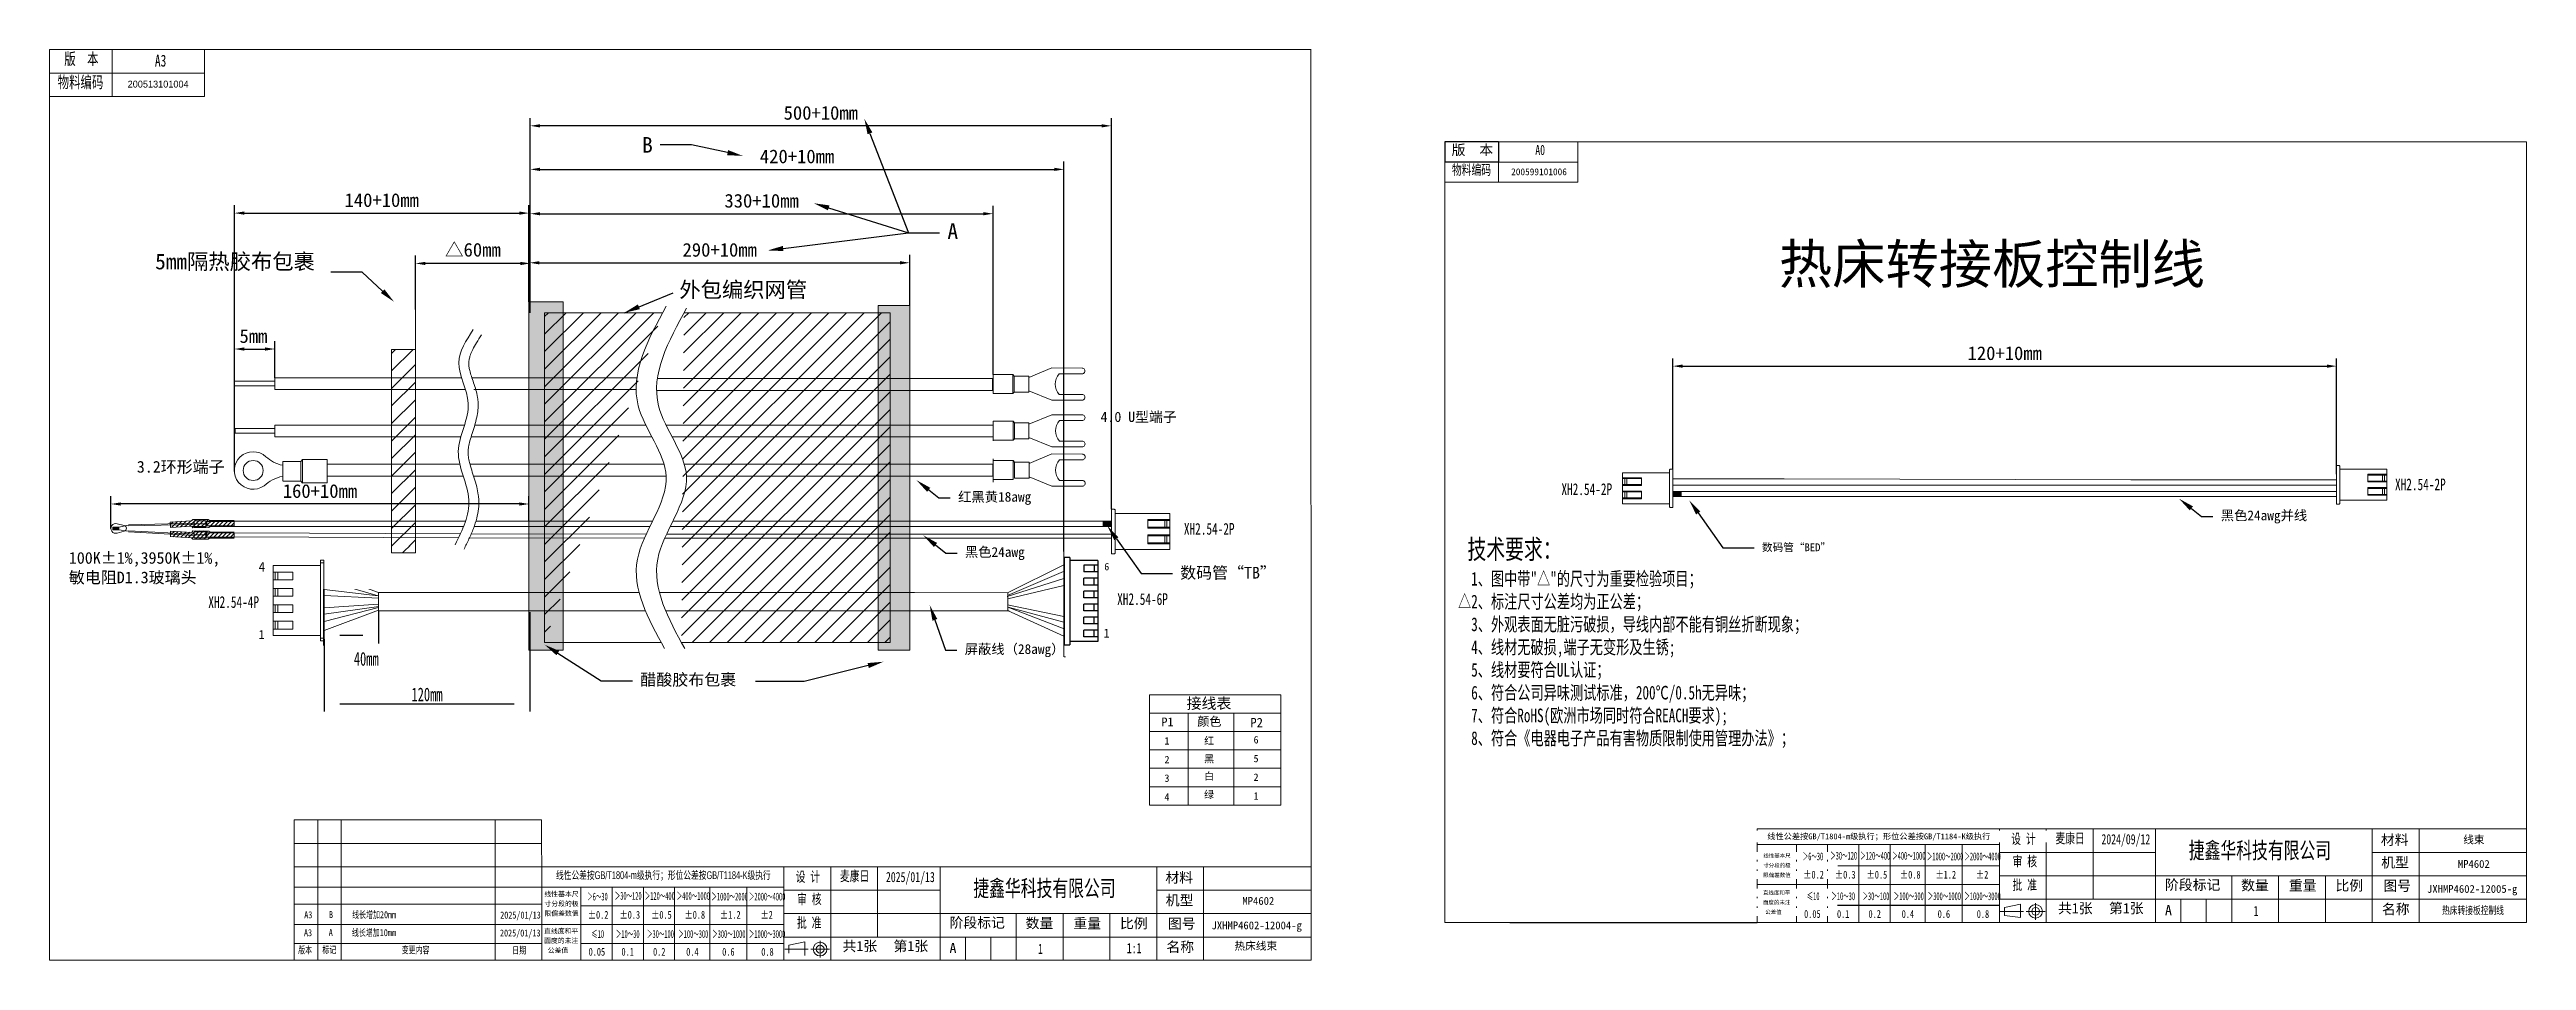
# Model space of a CAD drawing. Header units: millimetres. Extents: x 68 to 5666, y -2728 to 369.
# Drawn here: x 83 to 718, y -633 to -399 of the extents above; entities that cross this region are included whole.
import ezdxf
from ezdxf import colors
from ezdxf.entities.mleader import LeaderData, LeaderLine
from ezdxf.math import Vec2, Vec3

# ---------------------------------------------------------------- set-up
doc = ezdxf.new("R2010")
doc.units = ezdxf.units.MM
doc.header["$PDSIZE"] = -1
doc.layers.get('0').update_dxf_attribs({"lineweight": 18})
doc.layers.add('LAYER1', color=7, linetype='Continuous')
for name, color, linetype, lineweight in [('地线', 2, 'Continuous', 18), ('更新', 10, 'Continuous', 18), ('\uf6da醱盄脯', 4, 'Continuous', 18)]:
    doc.layers.add(name, color=color, linetype=linetype, lineweight=lineweight)
doc.styles.add('SLDTEXTSTYLE0', font='')
doc.styles.add('SLDTEXTSTYLE1', font='')
doc.styles.add('SLDTEXTSTYLE10', font='', dxfattribs={"width": 0.814221})
doc.styles.add('SLDTEXTSTYLE11', font='', dxfattribs={"width": 0.775464})
doc.styles.add('SLDTEXTSTYLE12', font='', dxfattribs={"width": 0.86773})
doc.styles.add('SLDTEXTSTYLE13', font='', dxfattribs={"width": 0.706367})
doc.styles.add('SLDTEXTSTYLE14', font='', dxfattribs={"width": 0.747741})
doc.styles.add('SLDTEXTSTYLE15', font='', dxfattribs={"width": 0.96773})
doc.styles.add('SLDTEXTSTYLE16', font='', dxfattribs={"width": 0.880973})
doc.styles.add('SLDTEXTSTYLE17', font='', dxfattribs={"width": 0.846113})
doc.styles.add('SLDTEXTSTYLE18', font='', dxfattribs={"width": 0.905501})
doc.styles.add('SLDTEXTSTYLE19', font='', dxfattribs={"width": 1.073784})
doc.styles.add('SLDTEXTSTYLE2', font='')
doc.styles.add('SLDTEXTSTYLE20', font='', dxfattribs={"width": 0.96122})
doc.styles.add('SLDTEXTSTYLE21', font='', dxfattribs={"width": 0.864104})
doc.styles.add('SLDTEXTSTYLE22', font='', dxfattribs={"width": 0.988767})
doc.styles.add('SLDTEXTSTYLE23', font='', dxfattribs={"width": 0.737402})
doc.styles.add('SLDTEXTSTYLE24', font='', dxfattribs={"width": 1.124152})
doc.styles.add('SLDTEXTSTYLE25', font='', dxfattribs={"width": 0.732965})
doc.styles.add('SLDTEXTSTYLE26', font='txt.shx', dxfattribs={"width": 0.6, "bigfont": 'bigfont.shx'})
doc.styles.add('SLDTEXTSTYLE3', font='', dxfattribs={"width": 0.827647})
doc.styles.add('SLDTEXTSTYLE4', font='', dxfattribs={"width": 0.842141})
doc.styles.add('SLDTEXTSTYLE5', font='', dxfattribs={"width": 0.752078})
doc.styles.add('SLDTEXTSTYLE6', font='', dxfattribs={"width": 0.833267})
doc.styles.add('SLDTEXTSTYLE7', font='', dxfattribs={"width": 0.902979})
doc.styles.add('SLDTEXTSTYLE8', font='', dxfattribs={"width": 1.050097})
doc.styles.add('SLDTEXTSTYLE9', font='', dxfattribs={"width": 0.878935})
doc.styles.get("Standard").update_dxf_attribs({"font": 'simfang.ttf'})
doc.styles.add('标准', font='', dxfattribs={"width": 0.667})
doc.styles.get('SLDTEXTSTYLE0').set_extended_font_data('汉仪长仿宋体')
doc.styles.get('SLDTEXTSTYLE1').set_extended_font_data('汉仪长仿宋体')
doc.styles.get('SLDTEXTSTYLE10').set_extended_font_data('汉仪长仿宋体')
doc.styles.get('SLDTEXTSTYLE11').set_extended_font_data('汉仪长仿宋体')
doc.styles.get('SLDTEXTSTYLE12').set_extended_font_data('汉仪长仿宋体')
doc.styles.get('SLDTEXTSTYLE13').set_extended_font_data('汉仪长仿宋体')
doc.styles.get('SLDTEXTSTYLE14').set_extended_font_data('汉仪长仿宋体')
doc.styles.get('SLDTEXTSTYLE15').set_extended_font_data('汉仪长仿宋体')
doc.styles.get('SLDTEXTSTYLE16').set_extended_font_data('汉仪长仿宋体')
doc.styles.get('SLDTEXTSTYLE17').set_extended_font_data('汉仪长仿宋体')
doc.styles.get('SLDTEXTSTYLE18').set_extended_font_data('汉仪长仿宋体')
doc.styles.get('SLDTEXTSTYLE19').set_extended_font_data('汉仪长仿宋体')
doc.styles.get('SLDTEXTSTYLE2').set_extended_font_data('汉仪长仿宋体')
doc.styles.get('SLDTEXTSTYLE20').set_extended_font_data('汉仪长仿宋体')
doc.styles.get('SLDTEXTSTYLE21').set_extended_font_data('汉仪长仿宋体')
doc.styles.get('SLDTEXTSTYLE22').set_extended_font_data('汉仪长仿宋体')
doc.styles.get('SLDTEXTSTYLE23').set_extended_font_data('汉仪长仿宋体')
doc.styles.get('SLDTEXTSTYLE24').set_extended_font_data('汉仪长仿宋体')
doc.styles.get('SLDTEXTSTYLE25').set_extended_font_data('汉仪长仿宋体')
doc.styles.get('SLDTEXTSTYLE3').set_extended_font_data('汉仪长仿宋体')
doc.styles.get('SLDTEXTSTYLE4').set_extended_font_data('汉仪长仿宋体')
doc.styles.get('SLDTEXTSTYLE5').set_extended_font_data('汉仪长仿宋体')
doc.styles.get('SLDTEXTSTYLE6').set_extended_font_data('汉仪长仿宋体')
doc.styles.get('SLDTEXTSTYLE7').set_extended_font_data('汉仪长仿宋体')
doc.styles.get('SLDTEXTSTYLE8').set_extended_font_data('汉仪长仿宋体')
doc.styles.get('SLDTEXTSTYLE9').set_extended_font_data('汉仪长仿宋体')
doc.styles.get('标准').set_extended_font_data('宋体')
doc.dimstyles.new('ISO-25', dxfattribs={"dimtxt": 2.5, "dimasz": 2.5, "dimexe": 1.25, "dimexo": 0.625, "dimtad": 1, "dimtxsty": 'Standard', "dimcen": 2.5, "dimdle": 5, "dimadec": 0, "dimazin": 0, "dimtfac": 1, "dimtmove": 0, "dimatfit": 3, "dimfxl": 1, "dimarcsym": 0})
doc.dimstyles.new('标准', dxfattribs={"dimtxt": 3.5, "dimasz": 4, "dimexe": 2, "dimexo": 0, "dimtad": 1, "dimdsep": 46, "dimtxsty": '标准', "dimblk": '_CAXARROW', "dimcen": 0, "dimdle": 8, "dimazin": 2, "dimtfac": 0.707107, "dimtdec": 3, "dimtmove": 2, "dimatfit": 3, "dimfxl": 1, "dimfrac": 2, "dimtolj": 1, "dimarcsym": 1})
pattern_1 = [(45, (365.3775, 0), (-2.245064, 2.245064), [])]

msp = doc.modelspace()

# ---------------------------------------------------------------- texts
for s, insert, char_height, width, attachment_point, style in [('{\\fFangSong|b0|i0|c134|p2;\\W0.707;物料编码}', (85.4645, -406.2451), 3.032747, 24.186032, 1, 'SLDTEXTSTYLE0'), ('{\\fFangSong|b0|i0|c134|p2;\\W0.707;版  本}', (87.1568, -400.2843), 3.032747, 18.108893, 1, 'SLDTEXTSTYLE26'), ('{\\fFangSong|b0|i0|c134|p2;\\W0.707;A3}', (111.8181, -400.7455), 3.032747, 5.905607, 2, 'SLDTEXTSTYLE1'), ('{\\fFangSong|b0|i0|c0|p0;\\W1;版  本}', (442.4969, -423.8142), 2.6, 21.958857, 1, 'SLDTEXTSTYLE26'), ('{\\fFangSong|b0|i0|c0|p64;\\W0.707;A0}', (465.1671, -423.8376), 2.6, 6.81548, 2, 'SLDTEXTSTYLE1'), ('{\\fFangSong|b0|i0|c134|p2;\\W0.707;物料编码}', (442.5739, -428.9244), 2.6, 20.734896, 1, 'SLDTEXTSTYLE0'), ('{\\fFangSong|b0|i0|c134|p64;200599101006}', (464.876, -429.8577), 1.75, 6.81548, 2, 'SLDTEXTSTYLE1'), ('{\\fFangSong|b0|i0|c0|p0;\\W0.707;设 计}', (585.8103, -600.3048), 2.6, 12.730848, 1, 'SLDTEXTSTYLE3'), ('{\\fFangSong|b0|i0|c0|p64;\\W0.707;2024/09/12}', (615.1758, -600.3953), 2.6, 23.655008, 2, 'SLDTEXTSTYLE1'), ('{\\fFangSong|b0|i0|c0|p0;\\W0.707;捷鑫华科技有限公司}', (631.2992, -602.4583), 4.2, 76.084512, 1, 'SLDTEXTSTYLE2'), ('{\\fFangSong|b0|i0|c134|p2;\\W1;材料}', (680.496, -600.5421), 2.6, 14.262857, 1, 'SLDTEXTSTYLE0'), ('{\\fFangSong|b0|i0|c0|p0;\\W0.5;＞6～30}', (532.4201, -605.1047), 2, 9.702857, 1, 'SLDTEXTSTYLE4'), ('{\\fFangSong|b0|i0|c0|p0;\\W0.5;＞30～120}', (539.469, -604.921), 2, 12.628571, 1, 'SLDTEXTSTYLE5'), ('{\\fFangSong|b0|i0|c0|p0;\\W0.5;＞120～400}', (547.1428, -604.9441), 2, 14.091429, 1, 'SLDTEXTSTYLE6'), ('{\\fFangSong|b0|i0|c0|p0;\\W0.5;＞400～1000}', (555.3358, -604.9441), 2, 15.554286, 1, 'SLDTEXTSTYLE13'), ('{\\fFangSong|b0|i0|c0|p0;\\W0.5;＞1000～2000}', (564.2201, -605.1047), 2, 17.017143, 1, 'SLDTEXTSTYLE14'), ('{\\fFangSong|b0|i0|c134|p2;\\W0.707;审 核}', (586.1673, -606.061), 2.6, 12.331696, 1, 'SLDTEXTSTYLE0'), ('{\\fFangSong|b0|i0|c134|p2;\\W1;机型}', (680.5835, -606.3468), 2.6, 13.936, 1, 'SLDTEXTSTYLE0'), ('{\\fFangSong|b0|i0|c134|p49;\\W0.707;%%P0.2}', (532.5445, -609.7804), 2, 9.42128, 1, 'SLDTEXTSTYLE7'), ('{\\fFangSong|b0|i0|c0|p0;\\W0.5;≤10}', (533.4542, -615.2895), 2, 5.371429, 1, 'SLDTEXTSTYLE8'), ('{\\fFangSong|b0|i0|c0|p0;\\W0.5;＞10～30}', (539.7572, -615.2895), 2, 11.165714, 1, 'SLDTEXTSTYLE12'), ('{\\fFangSong|b0|i0|c134|p49;\\W0.707;%%P0.3}', (540.6609, -609.7804), 2, 9.42128, 1, 'SLDTEXTSTYLE15'), ('{\\fFangSong|b0|i0|c0|p0;\\W0.5;＞30～100}', (547.7322, -615.2895), 2, 12.628571, 1, 'SLDTEXTSTYLE9'), ('{\\fFangSong|b0|i0|c134|p49;\\W0.707;%%P0.5}', (548.7665, -609.7804), 2, 9.42128, 1, 'SLDTEXTSTYLE16'), ('{\\fFangSong|b0|i0|c0|p0;\\W0.5;＞100～300}', (555.7347, -615.2895), 2, 14.091429, 1, 'SLDTEXTSTYLE10'), ('{\\fFangSong|b0|i0|c134|p49;\\W0.707;%%P0.8}', (557.3175, -609.7804), 2, 9.43744, 1, 'SLDTEXTSTYLE17'), ('{\\fFangSong|b0|i0|c0|p0;\\W0.5;＞300～1000}', (564.4377, -615.2895), 2, 15.554286, 1, 'SLDTEXTSTYLE11'), ('{\\fFangSong|b0|i0|c134|p49;\\W0.707;%%P1.2}', (566.4001, -609.7804), 2, 9.42128, 1, 'SLDTEXTSTYLE22'), ('{\\fFangSong|b0|i0|c0|p0;\\W0.5;＞1000～3000}', (573.8218, -615.2895), 2, 17.017143, 1, 'SLDTEXTSTYLE25'), ('{\\fFangSong|b0|i0|c134|p49;\\W0.707;%%P2}', (576.7757, -609.7804), 2, 5.28432, 1, 'SLDTEXTSTYLE24'), ('{\\fFangSong|b0|i0|c0|p0;\\W0.707;批 准}', (586.1452, -612.0922), 2.6, 12.751856, 1, 'SLDTEXTSTYLE3'), ('{\\fFangSong|b0|i0|c134|p2;\\W1;阶段标记}', (625.199, -612.0677), 2.6, 28.941714, 1, 'SLDTEXTSTYLE0'), ('{\\fFangSong|b0|i0|c134|p2;\\W1;数量}', (644.6984, -612.2042), 2.6, 14.054857, 1, 'SLDTEXTSTYLE0'), ('{\\fFangSong|b0|i0|c134|p2;\\W1;重量}', (656.9276, -612.2599), 2.6, 13.787429, 1, 'SLDTEXTSTYLE0'), ('{\\fFangSong|b0|i0|c134|p2;\\W1;比例}', (668.8662, -612.2615), 2.6, 12.896, 1, 'SLDTEXTSTYLE0'), ('{\\fFangSong|b0|i0|c134|p2;\\W1;图号}', (681.1408, -612.3204), 2.6, 8.780214, 1, 'SLDTEXTSTYLE0'), ('{\\fFangSong|b0|i0|c0|p64;\\W0.707;0.05}', (532.7641, -619.8439), 2, 7.82144, 1, 'SLDTEXTSTYLE18'), ('{\\fFangSong|b0|i0|c0|p64;\\W0.707;0.1}', (541.1916, -619.8439), 2, 5.59136, 1, 'SLDTEXTSTYLE19'), ('{\\fFangSong|b0|i0|c0|p64;\\W0.707;0.2}', (549.2697, -619.8439), 2, 5.75296, 1, 'SLDTEXTSTYLE21'), ('{\\fFangSong|b0|i0|c0|p64;\\W0.707;0.4}', (557.7674, -619.8557), 2, 5.86608, 1, 'SLDTEXTSTYLE20'), ('{\\fFangSong|b0|i0|c0|p64;\\W0.707;0.6}', (566.9817, -619.8557), 2, 5.80144, 1, 'SLDTEXTSTYLE1'), ('{\\fFangSong|b0|i0|c0|p64;\\W0.707;0.8}', (576.9935, -619.8557), 2, 5.76912, 1, 'SLDTEXTSTYLE1'), ('{\\fFangSong|b0|i0|c134|p2;\\W1;共1张}', (597.8028, -618.0727), 2.6, 17.798857, 1, 'SLDTEXTSTYLE0'), ('{\\fFangSong|b0|i0|c134|p2;\\W1;第1张}', (610.8693, -618.0683), 2.6, 17.68, 1, 'SLDTEXTSTYLE0'), ('{\\fFangSong|b0|i0|c0|p64;\\W0.707;1}', (647.8849, -618.7794), 2.6, 2.726669, 1, 'SLDTEXTSTYLE1'), ('{\\fFangSong|b0|i0|c134|p2;\\W1;名称}', (680.7633, -618.2915), 2.6, 13.846857, 1, 'SLDTEXTSTYLE0'), ('{\\fFangSong|b0|i0|c134|p49;\\W1;图号}', (369.8232, -622.008), 2.6, 8.780214, 1, 'SLDTEXTSTYLE0'), ('{\\fFangSong|b0|i0|c134|p49;\\W0.707;1}', (336.5672, -628.467), 2.6, 2.726669, 1, 'SLDTEXTSTYLE1')]:
    msp.add_mtext(s, dxfattribs=dict(insert=insert, char_height=char_height, width=width, attachment_point=attachment_point, style=style))
at = {"color": 7, "linetype": 'Continuous', "lineweight": 35, "insert": (111.191, -407.4092), "char_height": 1.75, "width": 6.185596, "attachment_point": 2, "style": 'SLDTEXTSTYLE1'}
msp.add_mtext('200513101004', dxfattribs=at)
at = {"lineweight": 35, "insert": (580.8852, -454.9206), "char_height": 10, "width": 183.457219, "attachment_point": 5, "bg_fill": 2}
msp.add_mtext('{\\C1;热床转接板控制线}', dxfattribs=at)
at = {"color": 0, "insert": (244.6936, -458.9312), "char_height": 4, "width": 117.97067, "attachment_point": 1}
msp.add_mtext('外包编织网管', dxfattribs=at)
for s, insert, char_height, width, attachment_point in [('4.0 U{\\fSimSun|b0|i0|c0|p34;型端子}', (352.5846, -492.2177), 2.6, 65.474284, 1), ('线束', (704.3241, -600.808), 2, 23.796946, 2), ('MP4602', (704.3033, -607.0353), 2, 23.796946, 2), ('{\\C3;JXHMP4602-12005-g}', (703.8802, -613.4343), 2, 23.796946, 2), ('MP4602', (392.9856, -616.5038), 2, 23.796946, 2), ('{\\W0.707;热床转接板控制线}', (704.0925, -618.9253), 2, 27.704314, 2), ('{\\C3;JXHMP4602-12004-g}', (392.5625, -622.7687), 2, 23.796946, 2), ('热床线束', (392.3329, -628.0327), 2, 27.679219, 2), ('A', (313.8859, -628.2572), 2.6, 2.6, 1)]:
    msp.add_mtext(s, dxfattribs=dict(insert=insert, char_height=char_height, width=width, attachment_point=attachment_point))
at = {"color": 7, "lineweight": 35, "char_height": 3, "attachment_point": 1}
for s, insert in [('{\\W0.707;\\C0;XH2.54-2P }', (470.6133, -510.5322)), ('{\\W0.707;\\C0;XH2.54-2P }', (684.1161, -509.308)), ('{\\W0.707;\\C0;XH2.54-2P }', (373.9154, -520.6979)), ('{\\W0.707;\\C0;XH2.54-6P }', (356.8322, -538.6885)), ('{\\W0.707;\\C0;XH2.54-4P }', (124.0448, -539.4445))]:
    msp.add_mtext(s, dxfattribs=dict(at, insert=insert))
at = {"lineweight": 13, "insert": (444.1339, -524.8917), "char_height": 5, "width": 145.804102, "attachment_point": 1}
msp.add_mtext('{\\W0.707;\\C0; 技术要求：\\P\\H0.7x;  1、图中带"△"的尺寸为重要检验项目；\\P△2、标注尺寸公差均为正公差；\\P  3、外观表面无脏污破损，导线内部不能有铜丝折断现象；\\P  4、线材无破损,端子无变形及生锈;\\P  5、线材要符合UL认证；\\P  6、符合公司异味测试标准，200℃/0.5h无异味；\\P  7、符合RoHS(欧洲市场同时符合REACH要求);\\P  8、符合《电器电子产品有害物质限制使用管理办法》；\\P\\fSimSun|b0|i0|c134|p49;\\H1.42865x;\\W1;\\C1; }', dxfattribs=at)
at = {"lineweight": 5, "attachment_point": 5}
for s, insert, char_height, width in [('P1', (369.7045, -571.6589), 2.25792, 22.602346), ('接线表', (380.353, -567.0463), 2.8, 18.835288), ('颜色', (380.4491, -571.6798), 2.25792, 22.602346), ('P2', (392.5497, -571.8187), 2.4, 27.122815), ('1', (369.5891, -576.5055), 1.8816, 4.093105), ('红', (380.376, -576.5055), 1.8816, 4.093105), ('6', (392.4027, -576.2455), 1.8816, 4.093105), ('2', (369.5891, -581.3055), 1.8816, 4.093105), ('黑', (380.376, -581.2055), 1.8816, 4.093105), ('5', (392.4027, -581.0455), 1.8816, 4.093105), ('4', (369.5891, -590.8723), 1.8816, 4.093105), ('3', (369.5891, -586.0723), 1.8816, 4.093105), ('绿', (380.376, -590.3723), 1.8816, 4.093105), ('白', (380.376, -585.6723), 1.8816, 4.093105), ('2', (392.4027, -585.8123), 1.8816, 4.093105), ('1', (392.4027, -590.6123), 1.8816, 4.093105)]:
    msp.add_mtext(s, dxfattribs=dict(at, insert=insert, char_height=char_height, width=width))
at = {"color": 0, "linetype": 'Continuous', "lineweight": 35, "char_height": 1.25, "attachment_point": 2, "style": 'SLDTEXTSTYLE0'}
for s, insert, width in [('线性基本尺', (214.5053, -615.1291), 18.100139), ('寸分段的极', (214.5088, -617.5986), 18.048834), ('限偏差数值', (214.5088, -620.068), 17.7564), ('直线度和平', (214.4238, -624.5926), 17.859009), ('面度的未注', (214.4238, -627.062), 17.977008), ('公差值', (213.6041, -629.5315), 10.681544)]:
    msp.add_mtext(s, dxfattribs=dict(at, insert=insert, width=width))
for s, insert, char_height, attachment_point, style in [('{\\W0.707;线性公差按GB/T1804-m级执行；形位公差按GB/T1184-K级执行}', (240.5921, -609.913), 2, 2, 'SLDTEXTSTYLE0'), ('{\\fFangSong|b0|i0|c134|p49;\\W0.5;＞6～30}', (221.1025, -615.3923), 2, 1, 'SLDTEXTSTYLE4'), ('{\\fFangSong|b0|i0|c134|p49;\\W0.5;＞30～120}', (228.1514, -615.2086), 2, 1, 'SLDTEXTSTYLE5'), ('{\\fFangSong|b0|i0|c134|p49;\\W0.5;＞120～400}', (235.8251, -615.2317), 2, 1, 'SLDTEXTSTYLE6'), ('{\\fFangSong|b0|i0|c134|p49;\\W0.5;＞400～1000}', (244.0182, -615.2317), 2, 1, 'SLDTEXTSTYLE13'), ('{\\fFangSong|b0|i0|c134|p49;\\W0.5;＞1000～2000}', (252.9024, -615.3923), 2, 1, 'SLDTEXTSTYLE14'), ('{\\fFangSong|b0|i0|c134|p49;\\W0.5;＞2000～4000}', (262.5138, -615.3923), 2, 1, 'SLDTEXTSTYLE23'), ('{\\fFangSong|b0|i0|c134|p49;\\W0.707;设 计}', (274.4927, -609.9924), 2.6, 1, 'SLDTEXTSTYLE3'), ('{\\fFangSong|b0|i0|c134|p49;\\W0.707;审 核}', (274.8496, -615.7486), 2.6, 1, 'SLDTEXTSTYLE0'), ('{\\fFangSong|b0|i0|c134|p49;\\W0.707;麦康日}', (289.5817, -609.834), 2.6, 2, 'SLDTEXTSTYLE1'), ('{\\fFangSong|b0|i0|c134|p49;\\W0.707;2025/01/13}', (303.8581, -610.0829), 2.6, 2, 'SLDTEXTSTYLE1'), ('{\\fFangSong|b0|i0|c134|p49;\\W0.707;捷鑫华科技有限公司}', (319.9815, -612.1459), 4.2, 1, 'SLDTEXTSTYLE2'), ('{\\fFangSong|b0|i0|c134|p49;\\W1;材料}', (369.1784, -610.2297), 2.6, 1, 'SLDTEXTSTYLE0'), ('{\\fFangSong|b0|i0|c134|p49;\\W0.707;A3}', (148.6124, -620.1655), 1.8, 1, 'SLDTEXTSTYLE0'), ('{\\fFangSong|b0|i0|c134|p49;\\W0.707;B}', (154.9562, -620.116), 1.8, 1, 'SLDTEXTSTYLE0'), ('{\\fFangSong|b0|i0|c134|p49;\\W0.707;线长增加20mm}', (160.8828, -620.1373), 1.8, 1, 'SLDTEXTSTYLE0'), ('{\\fFangSong|b0|i0|c134|p49;\\W0.707;2025/01/13}', (198.8107, -620.2279), 1.8, 1, 'SLDTEXTSTYLE0'), ('{\\fFangSong|b0|i0|c134|p49;\\W0.707;±0.2}', (221.2269, -620.068), 2, 1, 'SLDTEXTSTYLE7'), ('{\\fFangSong|b0|i0|c134|p49;\\W0.707;±0.3}', (229.3432, -620.068), 2, 1, 'SLDTEXTSTYLE15'), ('{\\fFangSong|b0|i0|c134|p49;\\W0.707;±0.5}', (237.4489, -620.068), 2, 1, 'SLDTEXTSTYLE16'), ('{\\fFangSong|b0|i0|c134|p49;\\W0.707;±0.8}', (245.9998, -620.068), 2, 1, 'SLDTEXTSTYLE17'), ('{\\fFangSong|b0|i0|c134|p49;\\W0.707;±1.2}', (255.0825, -620.068), 2, 1, 'SLDTEXTSTYLE22'), ('{\\fFangSong|b0|i0|c134|p49;\\W0.707;±2}', (265.458, -620.068), 2, 1, 'SLDTEXTSTYLE24'), ('{\\fFangSong|b0|i0|c134|p49;\\W0.707;批 准}', (274.8275, -621.7798), 2.6, 1, 'SLDTEXTSTYLE3'), ('{\\fFangSong|b0|i0|c134|p49;\\W1;阶段标记}', (313.8814, -621.7553), 2.6, 1, 'SLDTEXTSTYLE0'), ('{\\fFangSong|b0|i0|c134|p49;\\W1;数量}', (333.3808, -621.8918), 2.6, 1, 'SLDTEXTSTYLE0'), ('{\\fFangSong|b0|i0|c134|p49;\\W1;重量}', (345.61, -621.9475), 2.6, 1, 'SLDTEXTSTYLE0'), ('{\\fFangSong|b0|i0|c134|p49;\\W1;比例}', (357.5486, -621.9491), 2.6, 1, 'SLDTEXTSTYLE0'), ('{\\fFangSong|b0|i0|c134|p49;\\W1;机型}', (369.2658, -616.0344), 2.6, 1, 'SLDTEXTSTYLE0'), ('{\\fFangSong|b0|i0|c134|p49;\\W0.707;A3}', (148.5493, -624.7567), 1.8, 1, 'SLDTEXTSTYLE0'), ('{\\fFangSong|b0|i0|c134|p49;\\W0.707;A}', (154.893, -624.7072), 1.8, 1, 'SLDTEXTSTYLE0'), ('{\\fFangSong|b0|i0|c134|p49;\\W0.707;线长增加10mm}', (160.8196, -624.7285), 1.8, 1, 'SLDTEXTSTYLE0'), ('{\\fFangSong|b0|i0|c134|p49;\\W0.707;2025/01/13}', (198.7475, -624.8191), 1.8, 1, 'SLDTEXTSTYLE0'), ('{\\fFangSong|b0|i0|c134|p49;\\W0.5;≤10}', (222.1365, -624.9771), 2, 1, 'SLDTEXTSTYLE8'), ('{\\fFangSong|b0|i0|c134|p49;\\W0.5;＞10～30}', (228.4395, -624.9771), 2, 1, 'SLDTEXTSTYLE12'), ('{\\fFangSong|b0|i0|c134|p49;\\W0.5;＞30～100}', (236.4146, -624.9771), 2, 1, 'SLDTEXTSTYLE9'), ('{\\fFangSong|b0|i0|c134|p49;\\W0.5;＞100～300}', (244.4171, -624.9771), 2, 1, 'SLDTEXTSTYLE10'), ('{\\fFangSong|b0|i0|c134|p49;\\W0.5;＞300～1000}', (253.12, -624.9771), 2, 1, 'SLDTEXTSTYLE11'), ('{\\fFangSong|b0|i0|c134|p49;\\W0.5;＞1000～3000}', (262.5041, -624.9771), 2, 1, 'SLDTEXTSTYLE25'), ('{\\fFangSong|b0|i0|c134|p49;\\W1;共1张}', (286.4851, -627.7603), 2.6, 1, 'SLDTEXTSTYLE0'), ('{\\fFangSong|b0|i0|c134|p49;\\W1;第1张}', (299.5517, -627.7559), 2.6, 1, 'SLDTEXTSTYLE0'), ('{\\fFangSong|b0|i0|c134|p49;\\W1;名称}', (369.4456, -627.9791), 2.6, 1, 'SLDTEXTSTYLE0'), ('{\\fFangSong|b0|i0|c134|p49;\\W0.707;版本}', (147.0556, -629.1833), 1.8, 1, 'SLDTEXTSTYLE0'), ('{\\fFangSong|b0|i0|c134|p49;\\W0.707;标记}', (153.2654, -629.1338), 1.8, 1, 'SLDTEXTSTYLE0'), ('{\\fFangSong|b0|i0|c134|p49;\\W0.707;变更内容}', (173.5778, -629.1551), 1.8, 1, 'SLDTEXTSTYLE0'), ('{\\fFangSong|b0|i0|c134|p49;\\W0.707;日期}', (201.8837, -629.2457), 1.8, 1, 'SLDTEXTSTYLE0'), ('{\\fFangSong|b0|i0|c134|p49;\\W0.707;0.05}', (221.4465, -629.5315), 2, 1, 'SLDTEXTSTYLE18'), ('{\\fFangSong|b0|i0|c134|p49;\\W0.707;0.1}', (229.874, -629.5315), 2, 1, 'SLDTEXTSTYLE19'), ('{\\fFangSong|b0|i0|c134|p49;\\W0.707;0.2}', (237.9521, -629.5315), 2, 1, 'SLDTEXTSTYLE21'), ('{\\fFangSong|b0|i0|c134|p49;\\W0.707;0.4}', (246.4498, -629.5433), 2, 1, 'SLDTEXTSTYLE20'), ('{\\fFangSong|b0|i0|c134|p49;\\W0.707;0.6}', (255.664, -629.5433), 2, 1, 'SLDTEXTSTYLE1'), ('{\\fFangSong|b0|i0|c134|p49;\\W0.707;0.8}', (265.6759, -629.5433), 2, 1, 'SLDTEXTSTYLE1'), ('{\\fFangSong|b0|i0|c134|p49;\\W0.707;1:1}', (361.181, -628.2964), 2.6, 2, 'SLDTEXTSTYLE1')]:
    msp.add_mtext(s, dxfattribs=dict(insert=insert, char_height=char_height, attachment_point=attachment_point, style=style))
at = {"insert": (625.2036, -618.5696), "char_height": 2.6, "attachment_point": 1}
msp.add_mtext_dynamic_manual_height_columns('{A}', width=2.6, gutter_width=17.5, heights=[0], dxfattribs=at)
at = {"layer": 'LAYER1'}
for s, height, p in [('6', 1.8621, (353.5306, -532.8105)), ('1', 2.3117, (136.9015, -550.4287)), ('1', 2.3117, (353.3453, -550.0758))]:
    msp.add_text(s, height=height, dxfattribs=at).set_placement(p)
at = {"layer": '更新', "color": 0, "insert": (105.7364, -504.7982), "char_height": 3, "width": 28.024464, "attachment_point": 1}
msp.add_mtext('{\\fFangSong|b0|i0|c134|p49;3.2环形端子}', dxfattribs=at)

# ---------------------------------------------------------------- blocks, each defined once
blk = doc.blocks.new('*D1116')
at = {"color": 0, "lineweight": -2}
for p, q in [((499.16, -506.88), (499.16, -478.52)), ((501.66, -480.52), (666.66, -480.52)), ((669.16, -508.21), (669.16, -478.52))]:
    blk.add_line(p, q, dxfattribs=at)
at = {"color": 0}
for points in [[(501.66, -480.1), (501.66, -480.94), (499.16, -480.52)], [(666.66, -480.94), (666.66, -480.1), (669.16, -480.52)]]:
    blk.add_solid(points, dxfattribs=at)
at = {"layer": 'Defpoints', "color": 0}
for p in [(669.16, -480.52), (499.16, -506.88), (669.16, -508.21)]:
    blk.add_point(p, dxfattribs=at)
at = {"color": 0, "insert": (584.16, -477.23), "char_height": 3.5, "attachment_point": 5}
blk.add_mtext('\\A1;120+10mm', dxfattribs=at)
blk = doc.blocks.new('*D1162')
at = {"color": 0, "lineweight": -2}
for p, q in [((130.74, -477.4), (130.74, -474.13)), ((141.1, -483.51), (141.1, -474.13)), ((133.24, -476.13), (138.6, -476.13))]:
    blk.add_line(p, q, dxfattribs=at)
at = {"color": 0}
for points in [[(133.24, -475.72), (133.24, -476.55), (130.74, -476.13)], [(138.6, -476.55), (138.6, -475.72), (141.1, -476.13)]]:
    blk.add_solid(points, dxfattribs=at)
at = {"layer": 'Defpoints', "color": 0}
blk.add_point((141.1, -483.51), dxfattribs=at)
at = {"color": 0, "insert": (135.6, -472.84), "char_height": 3.5, "attachment_point": 5, "bg_fill": 3, "box_fill_scale": 1.1, "bg_fill_color": 257, "bg_fill_transparency": 0}
blk.add_mtext('\\A1;5mm', dxfattribs=at)
at = {"layer": 'Defpoints', "color": 0}
for p in [(130.74, -477.4), (141.1, -476.13)]:
    blk.add_point(p, dxfattribs=at)
blk = doc.blocks.new('_CAXARROW')
blk = doc.blocks.new('12')
blk.add_line((289, 128.64), (289, 137.46))
at = {"color": 0, "lineweight": 0}
for points in [[(289.96, 139.82), (289.94, 139.92), (289.88, 139.99), (289.81, 140.04), (289.71, 140.06), (289, 140.06)], [(289, 137.46), (289, 140.06)], [(289.96, 128.88), (289.96, 139.82)], [(303.91, 138.95), (289.96, 138.95)], [(303.91, 137.46), (298.29, 137.46), (298.29, 135.2)], [(298.29, 137.22), (303.91, 137.22)], [(298.29, 135.44), (303.91, 135.44)], [(298.29, 135.2), (303.91, 135.2)], [(298.29, 131.24), (298.29, 133.5), (303.91, 133.5)], [(298.29, 133.26), (303.91, 133.26)], [(302.64, 135.44), (302.64, 137.22)], [(302.64, 131.48), (302.64, 133.26)], [(303.2, 135.44), (303.2, 137.22)], [(303.2, 131.48), (303.2, 133.26)], [(289, 128.64), (289.71, 128.64), (289.81, 128.66), (289.88, 128.71), (289.94, 128.78), (289.96, 128.88)], [(303.91, 129.75), (289.96, 129.75)], [(298.29, 131.48), (303.91, 131.48)], [(298.29, 131.24), (303.91, 131.24)]]:
    blk.add_lwpolyline(points, dxfattribs=at)
blk = doc.blocks.new('*D1163')
at = {"color": 0, "lineweight": -2}
for p, q in [((167.63, -543.2), (167.63, -551.55)), ((153.69, -550.3), (153.69, -547.55)), ((163.63, -549.55), (157.69, -549.55))]:
    blk.add_line(p, q, dxfattribs=at)
at = {"layer": 'Defpoints', "color": 0}
for p in [(167.63, -543.2), (153.69, -549.55), (153.69, -550.3)]:
    blk.add_point(p, dxfattribs=at)
at = {"color": 0, "insert": (164.5, -555.53), "char_height": 3.5, "attachment_point": 5, "style": '标准'}
blk.add_mtext('\\A1;40mm', dxfattribs=at)
blk = doc.blocks.new('*D1164')
at = {"color": 0, "lineweight": -2}
for p, q in [((206.42, -543.58), (206.42, -569.01)), ((153.69, -550.43), (153.69, -569.01)), ((157.69, -567.01), (202.42, -567.01))]:
    blk.add_line(p, q, dxfattribs=at)
at = {"layer": 'Defpoints', "color": 0}
for p in [(206.42, -543.58), (153.69, -550.43), (206.42, -567.01)]:
    blk.add_point(p, dxfattribs=at)
at = {"color": 0, "insert": (180.06, -564.64), "char_height": 3.5, "attachment_point": 5, "style": '标准'}
blk.add_mtext('\\A1;120mm', dxfattribs=at)
blk = doc.blocks.new('*D1165')
at = {"color": 0, "lineweight": -2}
for p, q in [((206.49, -466.84), (206.49, -439.48)), ((208.99, -441.48), (322.54, -441.48)), ((325.04, -482.7), (325.04, -439.48))]:
    blk.add_line(p, q, dxfattribs=at)
at = {"color": 0}
for points in [[(208.99, -441.06), (208.99, -441.89), (206.49, -441.48)], [(322.54, -441.89), (322.54, -441.06), (325.04, -441.48)]]:
    blk.add_solid(points, dxfattribs=at)
at = {"layer": 'Defpoints', "color": 0}
for p in [(325.04, -441.48), (206.49, -466.84), (325.04, -482.7)]:
    blk.add_point(p, dxfattribs=at)
at = {"color": 0, "insert": (265.76, -438.18), "char_height": 3.5, "attachment_point": 5}
blk.add_mtext('\\A1;330+10mm', dxfattribs=at)
blk = doc.blocks.new('*D1166')
at = {"color": 0, "lineweight": -2}
for p, q in [((206.36, -466.84), (206.36, -452.04)), ((208.86, -454.04), (301.19, -454.04)), ((303.69, -464.95), (303.69, -452.04))]:
    blk.add_line(p, q, dxfattribs=at)
at = {"color": 0}
for points in [[(208.86, -453.62), (208.86, -454.46), (206.36, -454.04)], [(301.19, -454.46), (301.19, -453.62), (303.69, -454.04)]]:
    blk.add_solid(points, dxfattribs=at)
at = {"layer": 'Defpoints', "color": 0}
for p in [(303.69, -454.04), (206.36, -466.84), (303.69, -464.95)]:
    blk.add_point(p, dxfattribs=at)
at = {"color": 0, "insert": (255.03, -450.75), "char_height": 3.5, "attachment_point": 5}
blk.add_mtext('\\A1;290+10mm', dxfattribs=at)
blk = doc.blocks.new('*D1167')
at = {"color": 0, "lineweight": -2}
for p, q in [((206.49, -455.94), (206.49, -416.96)), ((355.36, -517.18), (355.36, -416.96)), ((352.86, -418.96), (208.99, -418.96))]:
    blk.add_line(p, q, dxfattribs=at)
at = {"color": 0}
for points in [[(208.99, -418.55), (208.99, -419.38), (206.49, -418.96)], [(352.86, -419.38), (352.86, -418.55), (355.36, -418.96)]]:
    blk.add_solid(points, dxfattribs=at)
at = {"layer": 'Defpoints', "color": 0}
for p in [(206.49, -418.96), (206.49, -455.94), (355.36, -517.18)]:
    blk.add_point(p, dxfattribs=at)
at = {"color": 0, "insert": (280.92, -415.67), "char_height": 3.5, "attachment_point": 5}
blk.add_mtext('\\A1;500+10mm', dxfattribs=at)
blk = doc.blocks.new('*D1168')
at = {"color": 0, "lineweight": -2}
for p, q in [((206.49, -441.48), (206.49, -428.12)), ((208.99, -430.12), (340.7, -430.12)), ((343.2, -528.04), (343.2, -428.12))]:
    blk.add_line(p, q, dxfattribs=at)
at = {"color": 0}
for points in [[(208.99, -429.7), (208.99, -430.53), (206.49, -430.12)], [(340.7, -430.53), (340.7, -429.7), (343.2, -430.12)]]:
    blk.add_solid(points, dxfattribs=at)
at = {"layer": 'Defpoints', "color": 0}
for p in [(343.2, -430.12), (206.49, -441.48), (343.2, -528.04)]:
    blk.add_point(p, dxfattribs=at)
at = {"color": 0, "insert": (274.84, -426.82), "char_height": 3.5, "attachment_point": 5}
blk.add_mtext('\\A1;420+10mm', dxfattribs=at)
blk = doc.blocks.new('*D1169')
at = {"layer": 'Defpoints', "color": 0}
for p in [(99.09, -515.83), (99.09, -522.08), (206.18, -520.29)]:
    blk.add_point(p, dxfattribs=at)
at = {"layer": '更新', "color": 0, "lineweight": -2}
for p, q in [((99.09, -522.08), (99.09, -513.83)), ((206.18, -520.29), (206.18, -513.83)), ((203.68, -515.83), (101.59, -515.83))]:
    blk.add_line(p, q, dxfattribs=at)
at = {"layer": '更新', "color": 0}
for points in [[(101.59, -515.42), (101.59, -516.25), (99.09, -515.83)], [(203.68, -516.25), (203.68, -515.42), (206.18, -515.83)]]:
    blk.add_solid(points, dxfattribs=at)
at = {"layer": '更新', "color": 0, "insert": (152.64, -512.54), "char_height": 3.5, "attachment_point": 5}
blk.add_mtext('\\A1;160+10mm', dxfattribs=at)
blk = doc.blocks.new('*D1171')
at = {"layer": 'Defpoints', "color": 0}
for p in [(177.11, -454.21), (177.11, -466.02), (206.49, -464.01)]:
    blk.add_point(p, dxfattribs=at)
at = {"layer": '更新', "color": 0, "lineweight": -2}
for p, q in [((177.11, -466.02), (177.11, -452.21)), ((203.99, -454.21), (179.61, -454.21)), ((206.49, -464.01), (206.49, -452.21))]:
    blk.add_line(p, q, dxfattribs=at)
at = {"layer": '更新', "color": 0}
for points in [[(179.61, -453.8), (179.61, -454.63), (177.11, -454.21)], [(203.99, -454.63), (203.99, -453.8), (206.49, -454.21)]]:
    blk.add_solid(points, dxfattribs=at)
at = {"layer": '更新', "color": 0, "insert": (191.8, -450.73), "char_height": 3.5, "attachment_point": 5}
blk.add_mtext('\\A1;△60mm', dxfattribs=at)
blk = doc.blocks.new('*D1172')
at = {"layer": 'Defpoints', "color": 0}
for p in [(206.18, -441.32), (206.18, -464.01), (130.74, -507.53)]:
    blk.add_point(p, dxfattribs=at)
at = {"layer": '更新', "color": 0, "lineweight": -2}
for p, q in [((130.74, -507.53), (130.74, -439.32)), ((133.24, -441.32), (203.68, -441.32)), ((206.18, -464.01), (206.18, -439.32))]:
    blk.add_line(p, q, dxfattribs=at)
at = {"layer": '更新', "color": 0}
for points in [[(133.24, -440.9), (133.24, -441.73), (130.74, -441.32)], [(203.68, -441.73), (203.68, -440.9), (206.18, -441.32)]]:
    blk.add_solid(points, dxfattribs=at)
at = {"layer": '更新', "color": 0, "insert": (168.46, -438.02), "char_height": 3.5, "attachment_point": 5}
blk.add_mtext('\\A1;140+10mm', dxfattribs=at)

# ---------------------------------------------------------------- dimensions: what is measured, and where the dimension line sits
at = {"color": 0}
for base, p1, p2, text, dimstyle, override, picture, middle in [((206.4858, -418.963), (355.3641, -517.1769), (206.4858, -455.9433), '500+10mm', 'ISO-25', {"dimtxt": 3.5, "dimexe": 2, "dimexo": 0, "dimgap": 1.524, "dimtih": 1, "dimtoh": 1, "dimzin": 0, "dimtxsty": 'Standard', "dimadec": 2, "dimtolj": 1}, '*D1167', (280.925, -415.669)), ((343.1954, -430.1161), (206.4858, -441.4769), (343.1954, -528.0399), '420+10mm', 'ISO-25', {"dimtxt": 3.5, "dimexe": 2, "dimexo": 0, "dimgap": 1.524, "dimtih": 1, "dimtoh": 1, "dimzin": 0, "dimtxsty": 'Standard', "dimadec": 2, "dimtolj": 1}, '*D1168', (274.8406, -426.8221)), ((325.0415, -441.4769), (206.4858, -466.8356), (325.0415, -482.6979), '330+10mm', 'ISO-25', {"dimtxt": 3.5, "dimexe": 2, "dimexo": 0, "dimgap": 1.524, "dimtih": 1, "dimtoh": 1, "dimzin": 0, "dimtxsty": 'Standard', "dimadec": 2, "dimtolj": 1}, '*D1165', (265.7637, -438.1829)), ((303.6934, -454.0401), (206.3626, -466.8356), (303.6934, -464.9529), '290+10mm', 'ISO-25', {"dimtxt": 3.5, "dimexe": 2, "dimexo": 0, "dimgap": 1.524, "dimtih": 1, "dimtoh": 1, "dimzin": 0, "dimtxsty": 'Standard', "dimadec": 2, "dimtolj": 1}, '*D1166', (255.028, -450.7461)), ((669.1605, -480.5205), (499.1605, -506.876), (669.1605, -508.2099), '120+10mm', 'ISO-25', {"dimtxt": 3.5, "dimexe": 2, "dimexo": 0, "dimgap": 1.524, "dimtih": 1, "dimtoh": 1, "dimzin": 0, "dimtxsty": 'Standard', "dimadec": 2, "dimtolj": 1}, '*D1116', (584.1605, -477.2265)), ((206.4249, -567.0121), (153.6887, -550.4301), (206.4249, -543.5794), '120mm', '标准', {"dimtxsty": '标准', "dimarcsym": 0}, '*D1164', (180.0568, -564.6371))]:
    dim = msp.add_linear_dim(base=base, p1=p1, p2=p2, text=text, dimstyle=dimstyle, override=override, dxfattribs=at)
    dim.commit()
    dim.dimension.update_dxf_attribs({"geometry": picture, "text_midpoint": middle})
at = {"color": 7}
dim = msp.add_linear_dim(base=(153.6887, -549.5494), p1=(167.6272, -543.1966), p2=(153.6887, -550.3012), text='40mm', dimstyle='标准', override={"dimtxsty": '标准', "dimarcsym": 0}, dxfattribs=at)
dim.commit()
dim.dimension.update_dxf_attribs({"geometry": '*D1163', "text_midpoint": (164.5046, -555.5302), "dimtype": 160})
at = {"layer": '更新', "color": 0}
for base, p1, p2, text, picture, middle in [((177.106, -454.2129), (206.4858, -464.0057), (177.106, -466.0156), '△60mm', '*D1171', (191.7959, -450.7289)), ((99.0918, -515.8328), (206.1784, -520.2871), (99.0918, -522.0843), '160+10mm', '*D1169', (152.6351, -512.5388))]:
    dim = msp.add_linear_dim(base=base, p1=p1, p2=p2, text=text, dimstyle='ISO-25', override={"dimtxt": 3.5, "dimexe": 2, "dimexo": 0, "dimgap": 1.524, "dimtih": 1, "dimtoh": 1, "dimzin": 0, "dimtxsty": 'Standard', "dimadec": 2, "dimtolj": 1}, dxfattribs=at)
    dim.commit()
    dim.dimension.update_dxf_attribs({"geometry": picture, "text_midpoint": middle})

# ---------------------------------------------------------------- hatches: boundary and pattern name
at = {"linetype": 'Continuous'}
h = msp.add_hatch(color=0, dxfattribs=at)
h.dxf.hatch_style = 1
h.paths.add_polyline_path([(206.1784, -464.0057), (206.1784, -553.2949), (214.9159, -553.2949), (214.9159, -464.0057)])
h.paths.add_polyline_path([(295.6222, -464.9529), (295.6222, -553.2803), (303.6934, -553.2803), (303.6934, -464.9529)])
at = {"lineweight": 15}
for points in [[(501.3972, -513.9333), (501.3972, -512.5787), (499.1605, -512.5787), (499.1723, -513.9333)], [(355.3641, -521.6193), (355.3641, -520.2648), (353.1274, -520.2648), (353.1392, -521.6193)]]:
    msp.add_hatch(color=7, dxfattribs=at).paths.add_polyline_path(points)
at = {"lineweight": 5}
h = msp.add_hatch(color=256, dxfattribs=at)
h.paths.add_polyline_path([(101.0918, -522.0543), (101.0918, -522.3222), (101.0918, -522.4172), (99.5918, -522.4172), (99.5918, -522.0543)], flags=0)
h.paths.add_polyline_path([(101.0918, -521.7672), (101.0918, -521.9566), (101.0918, -522.0543), (99.5918, -522.0543), (99.5918, -521.7672)], flags=0)
at = {"layer": '更新'}
h = msp.add_hatch(dxfattribs=at)
h.set_pattern_fill('ANSI31', color=4)
h.set_pattern_definition(pattern_1)
edge = h.paths.add_edge_path()
edge.add_line((245.8756, -466.8356), (298.6702, -466.8356))
edge.add_line((298.6702, -466.8356), (298.6702, -551.3006))
edge.add_line((298.6702, -551.3006), (210.1848, -551.3006))
edge.add_line((210.1848, -551.3006), (210.1848, -466.8356))
edge.add_line((210.1848, -466.8356), (240.4052, -466.8356))
edge = h.paths.add_edge_path()
edge.add_line((245.8756, -466.8356), (298.6702, -466.8356))
edge.add_line((298.6702, -466.8356), (298.6702, -551.3006))
edge.add_line((298.6702, -551.3006), (210.1848, -551.3006))
edge.add_line((210.1848, -551.3006), (210.1848, -466.8356))
edge.add_line((210.1848, -466.8356), (240.4052, -466.8356))
h = msp.add_hatch(dxfattribs=at)
h.set_pattern_fill('ANSI31', color=0)
edge = h.paths.add_edge_path()
edge.add_line((210.1848, -551.3006), (210.1848, -466.8356))
edge.add_line((210.1848, -466.8356), (240.4052, -466.8356))
edge = h.paths.add_edge_path()
edge.add_line((210.1848, -551.3006), (240.0202, -551.3006))
edge = h.paths.add_edge_path()
edge.add_line((245.2168, -551.3006), (298.6702, -551.3006))
edge.add_line((298.6702, -551.3006), (298.6702, -466.8356))
edge.add_line((298.6702, -466.8356), (245.8756, -466.8356))
at = {"layer": '\uf6da醱盄脯', "lineweight": 5}
h = msp.add_hatch(dxfattribs=at)
h.set_pattern_fill('??偶', color=256, scale=3, style=0, pattern_type=0)
h.set_pattern_definition([(225, (-21657.3233, -1588.6639), (0.530330086, -0.530330086), [])])
h.paths.add_polyline_path([(130.6729, -520.3098), (130.6807, -520.8215), (130.69, -521.4348), (123.684, -521.4348), (123.684, -521.2482), (123.684, -521.0636), (123.684, -520.681), (123.684, -520.4965), (123.684, -520.3098)], flags=0)
h.paths.add_polyline_path([(130.69, -521.4348), (130.6911, -521.5096), (130.6923, -521.5849), (124.4994, -521.5671), (124.2147, -521.8519), (120.1098, -521.8993), (119.8014, -521.496), (114.3441, -521.8163), (114.3246, -521.4428), (120.3467, -521.1415), (120.3381, -520.6133), (114.2981, -520.9342), (114.2729, -520.449), (119.7302, -520.1287), (120.098, -519.8083), (124.0486, -519.8083), (124.3926, -520.0219), (130.6685, -520.0219), (130.6729, -520.3098), (123.684, -520.3098), (123.684, -520.4965), (123.4593, -520.4965), (123.4583, -520.1361), (120.4583, -520.1361), (120.4583, -521.6361), (123.4583, -521.6361), (123.4583, -521.2482), (123.686, -521.2482), (123.684, -521.4348)], flags=0)
h.paths.add_polyline_path([(120.3381, -520.6133), (120.3436, -520.9757), (120.3461, -521.1415), (114.3246, -521.4428), (114.2981, -520.9342)], flags=0)
h.paths.add_polyline_path([(123.4583, -520.681), (123.4583, -520.9639), (123.4583, -521.0636), (123.4583, -521.2482), (123.4583, -521.6361), (120.4583, -521.6361), (120.4583, -520.1361), (123.4583, -520.1361), (123.4583, -520.4965)], flags=0)
h = msp.add_hatch(dxfattribs=at)
h.set_pattern_fill('??偶', color=256, scale=3, style=0, pattern_type=0)
h.set_pattern_definition([(225, (-21657.3233, -1588.1903), (0.530330086, -0.530330086), [])])
h.paths.add_polyline_path([(130.6729, -524.2985), (130.6704, -524.4646), (130.6685, -524.5864), (124.3926, -524.5864), (124.0486, -524.8), (120.098, -524.8), (119.7302, -524.4796), (114.2729, -524.1593), (114.2981, -523.6742), (120.3375, -523.995), (120.3461, -523.4668), (114.3246, -523.1655), (114.3441, -522.792), (119.8014, -523.1124), (120.1098, -522.709), (124.2147, -522.7564), (124.4994, -523.0412), (130.6923, -523.0234), (130.69, -523.1735), (123.684, -523.1735), (123.684, -523.3601), (123.4593, -523.3601), (123.4583, -522.9722), (120.4583, -522.9722), (120.4583, -524.4722), (123.4583, -524.4722), (123.4583, -524.1118), (123.686, -524.1118), (123.684, -524.2985)], flags=0)
h.paths.add_polyline_path([(130.69, -523.1735), (130.6777, -523.9841), (130.6729, -524.2985), (123.684, -524.2985), (123.684, -524.1118), (123.684, -523.9273), (123.684, -523.5447), (123.684, -523.3601), (123.684, -523.1735)], flags=0)
h.paths.add_polyline_path([(123.4583, -523.5447), (123.4583, -523.824), (123.4583, -523.9273), (123.4583, -524.1118), (123.4583, -524.4722), (120.4583, -524.4722), (120.4583, -522.9722), (123.4583, -522.9722), (123.4583, -523.3601)], flags=0)
edge = h.paths.add_edge_path(flags=0)
edge.add_line((120.3461, -523.4668), (120.342, -523.7172))
edge.add_line((120.342, -523.7172), (120.3375, -523.995))
edge.add_line((120.3375, -523.995), (114.2981, -523.6742))
edge.add_line((114.2981, -523.6742), (114.3246, -523.1655))
edge.add_line((114.3246, -523.1655), (120.3467, -523.4668))

# ---------------------------------------------------------------- linework, layer by layer
at = {"lineweight": 13}
for p, q in [((99.4174, -399.4189), (83.3789, -399.4189)), ((99.4174, -399.4189), (99.4174, -405.4539)), ((99.4174, -405.4539), (83.3789, -405.4539)), ((272.7483, -628.8699), (272.7483, -630.9))]:
    msp.add_line(p, q, dxfattribs=at)
at = {"color": 7, "lineweight": 13}
for p, q in [((83.3789, -399.4189), (406.483, -399.4189)), ((83.3789, -399.4189), (83.3789, -632.7071)), ((99.4174, -399.4189), (99.4174, -411.4556)), ((123.0299, -399.4189), (123.0299, -411.4556)), ((83.3789, -405.4539), (123.0299, -405.4539)), ((83.3789, -411.4556), (123.0299, -411.4556)), ((152.069, -596.7494), (152.069, -632.7599)), ((158.069, -596.7494), (158.069, -632.7599)), ((197.4825, -596.7494), (197.4825, -632.7599)), ((271.4683, -608.7599), (146.069, -608.7599)), ((209.4683, -632.7599), (209.4683, -608.7599)), ((209.4683, -608.7599), (209.4683, -632.7599)), ((271.4683, -608.7599), (271.4683, -632.7599)), ((271.4683, -608.7599), (271.4683, -632.7599)), ((283.4683, -608.7599), (283.4683, -632.7599)), ((295.4683, -608.7599), (295.4683, -626.7599)), ((311.4683, -608.7599), (311.4683, -632.7599)), ((366.9683, -608.7599), (366.9683, -632.7599)), ((366.9683, -608.7599), (406.4683, -608.7599)), ((378.9683, -608.7599), (378.9683, -632.7599)), ((271.4683, -613.9811), (146.069, -613.9811)), ((219.4683, -632.7599), (219.4683, -613.9811)), ((227.4683, -613.9811), (227.4683, -632.7599)), ((235.4683, -632.7599), (235.4683, -613.9811)), ((243.4683, -632.7599), (243.4683, -613.9811)), ((252.4683, -632.7599), (252.4683, -613.9811)), ((261.9683, -613.9811), (261.9683, -632.7599)), ((311.4683, -614.7599), (271.4683, -614.7599)), ((366.9683, -614.7599), (406.4683, -614.7599)), ((209.4683, -618.3599), (146.069, -618.3599)), ((219.4683, -618.7811), (271.4683, -618.7811)), ((271.4683, -620.7599), (406.4683, -620.7599)), ((330.9683, -632.7599), (330.9683, -620.7599)), ((342.9683, -620.7599), (342.9683, -632.7599)), ((354.9683, -620.7599), (354.9683, -632.7599)), ((209.4683, -623.5811), (271.4683, -623.5811)), ((311.4683, -626.7599), (271.4683, -626.7599)), ((272.7483, -628.8699), (276.8544, -627.9851)), ((276.8544, -627.9851), (276.8544, -631.4816)), ((280.7483, -627.7631), (280.7483, -632.0352)), ((406.4683, -626.7599), (311.4683, -626.7599)), ((317.9683, -632.7599), (317.9683, -626.7599)), ((324.4683, -626.7599), (324.4683, -632.7599)), ((83.3789, -632.7071), (406.483, -632.7071)), ((209.4683, -628.3811), (146.069, -628.3811)), ((271.4683, -628.3811), (219.4683, -628.3811)), ((277.6795, -629.8637), (271.6748, -629.8637)), ((283.1645, -629.8637), (278.3322, -629.8637))]:
    msp.add_line(p, q, dxfattribs=at)
at = {"color": 7, "linetype": 'ByBlock', "lineweight": 13}
for p, q in [((406.4713, -399.4189), (406.483, -632.7071)), ((717.7758, -423.0723), (717.7859, -623.0723))]:
    msp.add_line(p, q, dxfattribs=at)
at = {"lineweight": 25}
for p, q in [((454.5359, -423.0723), (440.7859, -423.0723)), ((440.7859, -423.0723), (440.7859, -428.2461)), ((454.5359, -423.0723), (454.5359, -428.2461)), ((454.5359, -428.2461), (440.7859, -428.2461)), ((582.7859, -618.6935), (530.7859, -618.6935)), ((457.3866, -623.0723), (520.7859, -623.0723))]:
    msp.add_line(p, q, dxfattribs=at)
for p, q in [((440.7859, -423.0723), (717.7859, -423.0723)), ((440.7859, -423.0723), (440.7859, -623.0723)), ((454.5359, -423.0723), (454.5359, -433.3914)), ((474.7791, -423.0723), (474.7791, -433.3914)), ((440.7859, -428.2461), (474.7791, -428.2461)), ((440.7859, -433.3914), (474.7791, -433.3914)), ((130.7389, -484.392), (141.0926, -484.392)), ((130.7389, -485.556), (141.0926, -485.556)), ((499.1605, -512.6202), (669.1605, -512.6202)), ((499.168, -510.987), (669.1605, -510.987)), ((515.8817, -509.419), (527.6522, -509.419)), ((527.6522, -509.419), (616.487, -509.6171)), ((616.487, -509.6171), (669.1605, -509.6171)), ((499.1605, -513.9333), (669.1605, -513.9333)), ((520.7859, -599.0723), (678.2859, -599.0723)), ((520.7859, -623.0723), (520.7859, -599.0723)), ((520.7859, -599.0723), (520.7859, -623.0723)), ((582.7859, -599.0723), (582.7859, -623.0723)), ((594.7859, -599.0723), (582.7859, -599.0723)), ((582.7859, -599.0723), (582.7859, -623.0723)), ((594.7859, -599.0723), (594.7859, -623.0723)), ((606.7859, -599.0723), (606.7859, -617.0723)), ((622.7859, -599.0723), (622.7859, -623.0723)), ((678.2859, -599.0723), (678.2859, -623.0723)), ((678.2859, -599.0723), (717.7859, -599.0723)), ((690.2859, -599.0723), (690.2859, -623.0723)), ((582.7859, -603.0723), (520.7859, -603.0723)), ((530.7859, -623.0723), (530.7859, -603.0723)), ((530.7859, -608.4935), (582.7859, -608.4935)), ((538.7859, -603.0723), (538.7859, -623.0723)), ((546.7859, -623.0723), (546.7859, -603.0723)), ((554.7859, -623.0723), (554.7859, -603.0723)), ((563.7859, -623.0723), (563.7859, -603.0723)), ((573.2859, -603.0723), (573.2859, -623.0723)), ((678.2859, -605.0723), (717.7859, -605.0723)), ((520.7859, -613.2935), (582.7859, -613.2935)), ((582.7859, -611.0723), (717.7859, -611.0723)), ((642.2859, -623.0723), (642.2859, -611.0723)), ((654.2859, -611.0723), (654.2859, -623.0723)), ((666.2859, -611.0723), (666.2859, -623.0723)), ((622.7859, -617.0723), (582.7859, -617.0723)), ((588.9972, -620.1761), (582.9924, -620.1761)), ((584.066, -619.1823), (588.1721, -618.2975)), ((584.066, -619.1823), (584.066, -621.2124)), ((588.1721, -621.794), (584.066, -621.2124)), ((588.1721, -618.2975), (588.1721, -621.794)), ((594.4822, -620.1761), (589.6498, -620.1761)), ((592.066, -618.0755), (592.066, -622.3476)), ((717.7859, -617.0723), (622.7859, -617.0723)), ((629.2859, -623.0723), (629.2859, -617.0723)), ((635.7859, -617.0723), (635.7859, -623.0723)), ((440.7859, -623.0723), (717.7859, -623.0723))]:
    msp.add_line(p, q)
at = {"color": 0}
for p, q in [((130.7389, -477.4029), (130.7389, -478.5669)), ((325.0646, -494.585), (325.0646, -499.6373)), ((130.9046, -496.496), (141.0716, -496.496)), ((130.9046, -497.66), (141.0716, -497.66)), ((153.6887, -531.2601), (153.6887, -550.4301)), ((167.6222, -538.4992), (167.6222, -543.2108)), ((167.6222, -543.2108), (233.2206, -543.2108)), ((223.8468, -543.2108), (236.0128, -543.2108)), ((241.2165, -543.2108), (304.9383, -543.2108))]:
    msp.add_line(p, q, dxfattribs=at)
at = {"lineweight": 5}
for p, q in [((340.0529, -480.9947), (334.1945, -483.4062)), ((347.8289, -481.0249), (340.0529, -480.9947)), ((330.4816, -483.1029), (330.1445, -482.6979)), ((330.1445, -482.6979), (330.1445, -487.5579)), ((330.1445, -487.5579), (330.4816, -487.1529)), ((330.4816, -483.1029), (330.4816, -487.1529)), ((334.1945, -483.4062), (334.1945, -485.1279)), ((334.1945, -486.8495), (334.1945, -485.1279)), ((340.0529, -489.2611), (334.1945, -486.8495)), ((342.0009, -482.4988), (347.8328, -482.4829)), ((342.0009, -487.757), (347.8328, -487.7729)), ((330.5197, -495.0611), (330.1826, -494.6561)), ((330.1826, -494.6561), (330.1826, -499.5161)), ((340.091, -492.9529), (334.2326, -495.3645)), ((347.8289, -489.2308), (340.0529, -489.2611)), ((347.867, -492.9832), (340.091, -492.9529)), ((342.039, -494.457), (347.8709, -494.4412)), ((330.1826, -499.5161), (330.5197, -499.1111)), ((330.5197, -495.0611), (330.5197, -499.1111)), ((334.2326, -495.3645), (334.2326, -497.0861)), ((334.2326, -498.8078), (334.2326, -497.0861)), ((340.091, -501.2194), (334.2326, -498.8078)), ((342.039, -499.7153), (347.8709, -499.7311)), ((330.5451, -505.1317), (330.2081, -504.7267)), ((330.2081, -504.7267), (330.2081, -509.5867)), ((330.5451, -505.1317), (330.5451, -509.1817)), ((340.1165, -503.0235), (334.2581, -505.4351)), ((334.2581, -505.4351), (334.2581, -507.1567)), ((334.2581, -508.8784), (334.2581, -507.1567)), ((347.867, -501.1891), (340.091, -501.2194)), ((347.8924, -503.0538), (340.1165, -503.0235)), ((342.0644, -504.5276), (347.8964, -504.5118)), ((340.1165, -511.2899), (334.2581, -508.8784)), ((347.8924, -511.2597), (340.1165, -511.2899)), ((342.0644, -509.7858), (347.8964, -509.8017)), ((119.7302, -520.1287), (114.2729, -520.449)), ((120.098, -519.8083), (119.7302, -520.1287)), ((124.0352, -519.8316), (120.0846, -519.8316)), ((124.0486, -519.8083), (120.098, -519.8083)), ((124.3793, -520.0451), (124.0352, -519.8316)), ((130.6789, -520.0451), (124.3793, -520.0451)), ((102.4715, -521.3316), (100.6717, -520.8865)), ((102.5076, -522.7909), (100.6869, -523.2936)), ((103.5725, -521.2934), (101.0918, -521.7672)), ((103.5718, -522.8336), (101.0918, -522.4172)), ((119.7302, -524.4796), (114.2729, -524.1593)), ((114.3441, -521.8163), (119.8014, -521.496)), ((114.3441, -522.792), (119.8014, -523.1124)), ((120.098, -524.8), (119.7302, -524.4796)), ((119.8014, -521.496), (120.1098, -521.8993)), ((119.8014, -523.1124), (120.1098, -522.709)), ((124.0352, -524.8232), (120.0846, -524.8232)), ((120.0965, -521.9225), (124.2013, -521.8751)), ((120.0965, -522.7322), (124.2013, -522.7797)), ((124.0486, -524.8), (120.098, -524.8)), ((120.1098, -521.8993), (124.2147, -521.8519)), ((120.1098, -522.709), (124.2147, -522.7564)), ((123.445, -520.9093), (120.445, -520.9093)), ((123.445, -523.7455), (120.445, -523.7455)), ((123.4583, -520.8861), (120.4583, -520.8861)), ((123.4583, -523.7222), (120.4583, -523.7222)), ((123.6727, -520.5197), (123.446, -520.5197)), ((123.6727, -520.7042), (123.446, -520.7042)), ((123.6727, -521.0868), (123.446, -521.0868)), ((123.6727, -521.2714), (123.446, -521.2714)), ((123.6727, -523.3833), (123.446, -523.3833)), ((123.6727, -523.5679), (123.446, -523.5679)), ((123.6727, -523.9505), (123.446, -523.9505)), ((123.6727, -524.135), (123.446, -524.135)), ((124.3793, -524.6096), (124.0352, -524.8232)), ((124.2013, -521.8751), (124.4861, -521.5904)), ((124.2013, -522.7797), (124.4861, -523.0644)), ((130.6789, -524.6096), (124.3793, -524.6096)), ((124.4861, -521.5904), (130.6789, -521.6081)), ((124.4861, -523.0644), (130.6789, -523.0466)), ((365.1296, -592.9517), (365.1296, -564.7277)), ((365.1296, -564.7277), (398.7413, -564.7277)), ((365.1296, -569.4317), (398.7413, -569.4317)), ((375.0101, -569.4317), (375.0101, -592.9517)), ((386.6727, -569.4317), (386.6727, -592.9517)), ((398.7413, -564.7277), (398.7413, -592.9517)), ((365.1296, -574.1357), (398.7413, -574.1357)), ((365.1296, -578.8397), (398.7413, -578.8397)), ((365.1296, -583.5437), (398.7413, -583.5437)), ((365.1296, -588.2477), (398.7413, -588.2477)), ((365.1296, -592.9517), (398.7413, -592.9517))]:
    msp.add_line(p, q, dxfattribs=at)
at = {"color": 0, "lineweight": 5}
for p, q in [((147.7302, -504.9292), (148.1464, -504.4292)), ((147.7302, -504.9292), (147.7302, -509.9292)), ((148.1464, -504.4292), (148.1464, -510.4292)), ((148.1464, -510.4543), (147.7302, -509.9543)), ((298.8562, -608.7599), (406.467, -608.7599)), ((144.201, -632.7071), (291.8705, -632.7071))]:
    msp.add_line(p, q, dxfattribs=at)
at = {"color": 4}
msp.add_line((325.0563, -504.2807), (325.0563, -510.2226), dxfattribs=at)
at = {"color": 7}
for p, q in [((370.2801, -518.2935), (370.2801, -527.4896)), ((328.7571, -538.6214), (343.177, -531.4167)), ((343.1053, -533.1347), (328.7571, -539.304)), ((167.622, -543.0019), (153.6887, -548.2751)), ((153.7311, -545.955), (167.622, -542.3192)), ((304.9383, -543.2108), (329.124, -543.2108))]:
    msp.add_line(p, q, dxfattribs=at)
at = {"color": 0, "linetype": 'ByBlock', "lineweight": 5}
for p, q in [((167.6222, -538.4656), (233.2206, -538.4656)), ((223.8468, -538.4656), (234.3891, -538.4656)), ((239.5935, -538.4656), (304.9383, -538.4656))]:
    msp.add_line(p, q, dxfattribs=at)
at = {"color": 7, "linetype": 'ByBlock', "lineweight": 5}
msp.add_line((304.9383, -538.4656), (328.7571, -538.6214), dxfattribs=at)
at = {"color": 0, "linetype": 'Continuous', "lineweight": 5}
for p, q in [((140.673, -541.6498), (145.703, -541.6498)), ((140.673, -543.6618), (140.673, -541.6498)), ((140.673, -543.6618), (140.673, -545.8415)), ((145.703, -543.6618), (140.673, -543.6618)), ((141.176, -541.6498), (141.176, -543.6618)), ((141.8467, -541.6498), (141.8467, -543.6618)), ((145.703, -541.6498), (145.703, -543.6618)), ((140.673, -545.8415), (145.703, -545.8415)), ((140.673, -547.8535), (140.673, -545.8415)), ((140.673, -547.8535), (140.673, -549.5302)), ((145.703, -547.8535), (140.673, -547.8535)), ((152.7451, -549.5302), (140.673, -549.5302)), ((141.176, -545.8415), (141.176, -547.8535)), ((141.8467, -545.8415), (141.8467, -547.8535)), ((145.703, -545.8415), (145.703, -547.8535)), ((152.7451, -550.2009), (153.6673, -550.2009)), ((152.7451, -550.2009), (152.7451, -550.8715)), ((152.7451, -550.8715), (153.6673, -550.8715)), ((153.6673, -550.2009), (153.6673, -550.8715))]:
    msp.add_line(p, q, dxfattribs=at)
at = {"color": 0, "lineweight": 13}
msp.add_line((271.4683, -608.7599), (366.9683, -608.7599), dxfattribs=at)
at = {"color": 7, "linetype": 'Continuous', "lineweight": 13}
msp.add_line((209.4683, -623.5811), (146.069, -623.5811), dxfattribs=at)
at = {"color": 0}
for points in [[(240.0202, -551.3006), (210.1848, -551.3006), (210.1848, -466.8356), (240.4052, -466.8356)], [(245.8756, -466.8356), (298.6702, -466.8356), (298.6702, -551.3006), (245.2168, -551.3006)], [(188.7192, -498.6112), (141.0716, -498.6112), (141.0716, -495.6112), (189.6489, -495.6112)], [(237.6426, -498.6112), (191.3562, -498.6112)], [(192.2932, -495.6112), (236.1038, -495.6112)], [(241.2687, -495.6112), (325.0646, -495.6112), (325.0646, -498.6112), (242.806, -498.6112)], [(167.6349, -538.5442), (153.7311, -533.4622)], [(153.7311, -535.3663), (167.5508, -539.3672)], [(167.5082, -539.3878), (153.7311, -537.7605)], [(153.7311, -539.2731), (167.6269, -539.9333)], [(167.593, -541.5151), (153.7311, -542.4569)], [(167.7002, -542.0685), (153.7311, -544.022)], [(146.069, -608.7599), (146.069, -632.7071)]]:
    msp.add_lwpolyline(points, dxfattribs=at)
at = {"color": 4}
msp.add_lwpolyline([(303.6934, -464.9529), (295.6222, -464.9529), (295.6222, -553.2803), (303.6934, -553.2803)], close=True, dxfattribs=at)
at = {"color": 1}
for points in [[(189.899, -486.5113), (141.0926, -486.5113), (141.0926, -483.5113), (188.9137, -483.5113)], [(191.5718, -483.5113), (233.8284, -483.5113)], [(233.6307, -486.5113), (192.0323, -486.5113)], [(239.0576, -483.7228), (324.9289, -483.7228), (324.9289, -486.7228), (238.8555, -486.7228)]]:
    msp.add_lwpolyline(points, dxfattribs=at)
at = {"lineweight": 5}
for points in [[(330.1445, -487.5579), (325.0415, -487.5579), (325.0415, -482.6979), (330.1445, -482.6979)], [(330.4816, -483.1029), (334.1945, -483.1029), (334.1945, -487.1529)], [(334.1945, -487.1529), (330.4816, -487.1529)], [(330.1826, -499.5161), (325.0796, -499.5161), (325.0796, -494.6561), (330.1826, -494.6561)], [(330.5197, -495.0611), (334.2326, -495.0611), (334.2326, -499.1111)], [(334.2326, -499.1111), (330.5197, -499.1111)], [(330.2081, -509.5867), (325.1051, -509.5867), (325.1051, -504.7267), (330.2081, -504.7267)], [(330.5451, -505.1317), (334.2581, -505.1317), (334.2581, -509.1817)], [(334.2581, -509.1817), (330.5451, -509.1817)], [(343.1954, -554.9795), (343.1954, -528.0399)], [(343.2198, -554.9795), (343.5881, -554.9795)]]:
    msp.add_lwpolyline(points, dxfattribs=at)
at = {"color": 4}
msp.add_lwpolyline([(130.9046, -496.496), (130.9046, -497.66)], dxfattribs=at)
at = {"color": 0, "lineweight": 5}
for points in [[(147.7302, -504.9292), (143.1464, -504.9292), (143.1464, -509.9292)], [(148.1464, -510.4292), (154.4464, -510.4292), (154.4464, -504.4292), (148.1464, -504.4292)], [(499.1605, -506.876), (498.5417, -506.876), (498.4597, -506.8942), (498.396, -506.9397), (498.3505, -507.0034), (498.3323, -507.0853)], [(498.3323, -507.0853), (498.3323, -516.5416)], [(499.1605, -506.876), (499.1605, -516.7509)], [(669.9888, -506.1875), (669.9706, -506.1055), (669.9251, -506.0418), (669.8613, -505.9963), (669.7794, -505.9781), (669.1605, -505.9781)], [(669.1605, -515.853), (669.1605, -505.9781)], [(669.9888, -515.6437), (669.9888, -506.1875)], [(682.048, -506.9429), (669.9888, -506.9429)], [(682.048, -508.2261), (682.048, -506.9429)], [(143.1464, -509.9543), (147.7302, -509.9543)], [(486.2731, -507.8407), (486.2731, -514.5029)], [(486.2731, -507.8407), (498.3323, -507.8407)], [(491.1339, -509.124), (491.1339, -511.0808), (486.2731, -511.0808)], [(491.1339, -509.124), (486.2731, -509.124)], [(491.1339, -509.3334), (486.2731, -509.3334)], [(491.1339, -510.8715), (486.2731, -510.8715)], [(491.1339, -512.5461), (486.2731, -512.5461)], [(486.2731, -514.5029), (491.1339, -514.5029), (491.1339, -512.5461)], [(491.1339, -512.7554), (486.2731, -512.7554)], [(486.892, -509.3334), (486.892, -510.8715)], [(486.892, -512.7554), (486.892, -514.2936)], [(487.3744, -509.3334), (487.3744, -510.8715)], [(487.3744, -512.7554), (487.3744, -514.2936)], [(682.048, -508.2261), (677.1872, -508.2261), (677.1872, -510.1829)], [(677.1872, -508.4355), (682.048, -508.4355)], [(677.1872, -509.9736), (682.048, -509.9736)], [(677.1872, -510.1829), (682.048, -510.1829)], [(677.1872, -513.605), (677.1872, -511.6482), (682.048, -511.6482)], [(677.1872, -511.8576), (682.048, -511.8576)], [(677.1872, -513.3957), (682.048, -513.3957)], [(677.1872, -513.605), (682.048, -513.605)], [(680.9467, -509.9736), (680.9467, -508.4355)], [(680.9467, -513.3957), (680.9467, -511.8576)], [(681.4291, -509.9736), (681.4291, -508.4355)], [(681.4291, -513.3957), (681.4291, -511.8576)], [(682.048, -514.8883), (682.048, -508.2261)], [(491.1339, -514.2936), (486.2731, -514.2936)], [(486.2731, -514.5029), (486.2731, -515.7862)], [(486.2731, -515.7862), (498.3323, -515.7862)], [(498.3323, -516.5416), (498.3505, -516.6235), (498.396, -516.6872), (498.4597, -516.7327), (498.5417, -516.7509), (499.1605, -516.7509)], [(669.1605, -515.853), (669.7794, -515.853), (669.8613, -515.8348), (669.9251, -515.7893), (669.9706, -515.7256), (669.9888, -515.6437)], [(682.048, -514.8883), (669.9888, -514.8883)]]:
    msp.add_lwpolyline(points, dxfattribs=at)
at = {"color": 2}
for points in [[(189.3244, -508.6611), (154.4464, -508.6611), (154.4464, -505.6611), (188.4637, -505.6611)], [(191.0702, -505.6611), (240.7742, -505.6611)], [(245.9526, -505.6611), (324.9569, -505.6611), (324.9569, -508.6611), (246.5005, -508.6611)], [(241.313, -508.6611), (191.9803, -508.6611)]]:
    msp.add_lwpolyline(points, dxfattribs=at)
for points in [[(499.168, -509.419), (515.8817, -509.419)], [(515.9202, -510.987), (499.168, -510.987), (499.168, -509.419)]]:
    msp.add_lwpolyline(points)
at = {"lineweight": 5}
for points in [[(123.445, -521.6593), (123.445, -520.1593), (120.445, -520.1593), (120.445, -521.6593)], [(123.4583, -521.6361), (123.4583, -520.1361), (120.4583, -520.1361), (120.4583, -521.6361)], [(101.0918, -521.7672), (101.0918, -522.4172), (99.5918, -522.4172), (99.5918, -521.7672)], [(123.445, -522.9955), (123.445, -524.4955), (120.445, -524.4955), (120.445, -522.9955)], [(123.4583, -522.9722), (123.4583, -524.4722), (120.4583, -524.4722), (120.4583, -522.9722)], [(130.6789, -521.458), (130.6789, -520.333), (123.6707, -520.333), (123.6707, -521.458)], [(130.6789, -523.1967), (130.6789, -524.3217), (123.6707, -524.3217), (123.6707, -523.1967)]]:
    msp.add_lwpolyline(points, close=True, dxfattribs=at)
at = {"color": 7}
for points in [[(189.9165, -520.2602), (130.6814, -520.2183), (130.6764, -521.5728), (189.4183, -521.6147)], [(188.6376, -523.4378), (130.6789, -523.2469), (130.6789, -524.2715), (188.1608, -524.4618)], [(190.948, -524.4693), (235.744, -524.5903)], [(236.2072, -523.5658), (191.4001, -523.4452)], [(192.1238, -521.6147), (237.141, -521.6147)], [(237.806, -520.2602), (192.5705, -520.2602)], [(240.934, -524.6044), (244.6454, -524.6144)], [(245.0717, -523.5897), (241.3978, -523.5798)], [(242.3395, -521.6147), (245.7754, -521.6147)], [(246.1434, -520.2602), (243.0052, -520.2602)], [(244.5057, -524.6), (355.3641, -524.6)], [(355.3641, -523.5754), (244.9563, -523.5754)], [(245.7013, -521.6147), (355.3641, -521.6147)], [(355.3691, -520.2602), (246.0985, -520.2602)], [(328.6789, -539.5548), (343.1537, -534.9044)], [(328.7861, -540.1082), (343.1333, -536.7427)], [(328.7441, -543.0791), (343.1948, -549.6783)], [(343.2053, -544.6109), (328.7522, -541.6899)], [(343.2204, -547.8245), (328.8283, -542.256)], [(328.8708, -542.2355), (343.1895, -546.0778)]]:
    msp.add_lwpolyline(points, dxfattribs=at)
at = {"color": 0}
msp.add_circle((135.5289, -507.2439), 2.56, dxfattribs=at)
for radius in [1.75, 1]:
    msp.add_circle((592.066, -620.1761), radius)
at = {"color": 7, "lineweight": 13}
for radius in [1.75, 1]:
    msp.add_circle((280.7483, -629.8637), radius, dxfattribs=at)
at = {"lineweight": 5}
for centre, radius, start, end in [((347.8309, -481.7539), 0.7291, 269.3497884, 90.1558226), ((344.8736, -485.1279), 3.8942, 137.5350083, 222.4649917), ((344.8736, -485.1279), 3.8942, 137.5350083, 222.4649917), ((347.8309, -488.5018), 0.7291, 269.8441774, 90.6502116), ((344.9117, -497.0861), 3.8942, 137.5350083, 222.4649917), ((344.9117, -497.0861), 3.8942, 137.5350083, 222.4649917), ((347.8689, -493.7122), 0.7291, 269.3497884, 90.1558226), ((347.8689, -500.4601), 0.7291, 269.8441774, 90.6502116), ((344.9371, -507.1567), 3.8942, 137.5350083, 222.4649917), ((344.9371, -507.1567), 3.8942, 137.5350083, 222.4649917), ((347.8944, -503.7828), 0.7291, 269.3497884, 90.1558226), ((347.8944, -510.5307), 0.7291, 269.8441774, 90.6502116), ((100.3418, -522.0922), 1.25, 74.6969761, 286.0234965), ((102.3171, -522.0655), 0.75, 284.7126147, 78.1228309)]:
    msp.add_arc(centre, radius, start, end, dxfattribs=at)
at = {"color": 0}
for centre, radius, start, end in [((135.5289, -507.2439), 4.8, 47.2019958, 305.3995302), ((145.0746, -496.7738), 9.3686, 227.8714461, 257.5048016), ((145.0143, -518.5067), 9.9488, 101.4083894, 132.3712706)]:
    msp.add_arc(centre, radius, start, end, dxfattribs=at)
at = {"color": 4}
for points in [[(241.3188, -465.1415), (234.1844, -490.7158), (241.3188, -508.7749), (233.9615, -529.9552), (240.8729, -552.8633)], [(246.5073, -465.6787), (239.3728, -490.7283), (246.5073, -508.7873), (239.1499, -529.9676), (246.0614, -552.8465)]]:
    msp.add_spline(points, degree=3, dxfattribs=at)
at = {"layer": 'LAYER1'}
for p, q in [((153.6456, -552.0519), (153.6456, -529.7095)), ((344.7033, -529.5277), (343.2432, -529.5277)), ((343.2432, -529.5277), (343.2432, -551.8701)), ((344.7033, -529.5277), (344.7033, -551.8701)), ((351.8457, -530.3448), (344.7033, -530.3448)), ((348.3086, -531.5369), (348.3086, -533.2514)), ((351.8457, -531.5369), (348.3086, -531.5369)), ((350.9751, -531.5369), (350.9751, -533.2514)), ((351.8457, -530.3448), (351.8457, -551.053)), ((351.8457, -533.2514), (348.3086, -533.2514)), ((351.8457, -534.8732), (348.3086, -534.8732)), ((348.3086, -536.5877), (348.3086, -534.8732)), ((351.8457, -536.5877), (348.3086, -536.5877)), ((351.8457, -538.1879), (348.3086, -538.1879)), ((348.3086, -539.9024), (348.3086, -538.1879)), ((350.9751, -536.5877), (350.9751, -534.8732)), ((350.9751, -539.9024), (350.9751, -538.1879)), ((351.8457, -539.9024), (348.3086, -539.9024)), ((351.8457, -541.5026), (348.3086, -541.5026)), ((348.3086, -543.2171), (348.3086, -541.5026)), ((351.8457, -543.2171), (348.3086, -543.2171)), ((351.8457, -544.8245), (348.3086, -544.8245)), ((348.3086, -546.539), (348.3086, -544.8245)), ((350.9751, -543.2171), (350.9751, -541.5026)), ((350.9751, -546.539), (350.9751, -544.8245)), ((343.2432, -551.8701), (344.7033, -551.8701)), ((351.8457, -551.053), (344.7033, -551.053)), ((351.8457, -546.539), (348.3086, -546.539)), ((351.8457, -548.1463), (348.3086, -548.1463)), ((348.3086, -549.8609), (348.3086, -548.1463)), ((351.8457, -549.8609), (348.3086, -549.8609)), ((350.9751, -549.8609), (350.9751, -548.1463))]:
    msp.add_line(p, q, dxfattribs=at)
at = {"layer": '地线', "color": 0}
for p, q in [((120.4556, -520.71), (103.5836, -521.185)), ((120.461, -521.0621), (103.5836, -521.4378)), ((120.4583, -523.5462), (103.5836, -522.7179)), ((120.4583, -523.8983), (103.5836, -522.9478))]:
    msp.add_line(p, q, dxfattribs=at)
at = {"layer": '更新', "color": 0}
for p, q in [((171.0064, -476.2717), (177.106, -476.2717)), ((114.2729, -520.449), (114.3441, -521.8163)), ((114.3441, -522.792), (114.3441, -524.1635)), ((328.7861, -538.6069), (328.7861, -543.0982)), ((146.069, -608.7599), (146.069, -596.7494)), ((146.069, -596.7494), (209.3489, -596.7494)), ((209.4092, -602.814), (209.3489, -596.7494)), ((146.069, -602.814), (209.4092, -602.814)), ((209.4092, -602.814), (209.4683, -608.7599))]:
    msp.add_line(p, q, dxfattribs=at)
msp.add_lwpolyline([(206.1784, -464.0057), (214.9159, -464.0057), (214.9159, -553.2949), (206.1784, -553.2949)], close=True, dxfattribs=at)
at = {"layer": '更新', "color": 4}
msp.add_spline([(191.9051, -471.1598), (188.2192, -479.6353), (190.6198, -489.9963), (188.0706, -502.3933), (190.7841, -514.8053), (187.2864, -526.2674)], degree=3, dxfattribs=at)
msp.add_open_spline([(194.024, -472.5425), (193.5797, -473.2234), (192.7429, -474.5068), (191.7633, -476.2139), (191.1484, -477.6089), (190.8346, -478.7097), (190.7538, -479.3822), (190.7438, -479.9644), (190.7896, -480.6074), (191.0099, -481.7092), (191.4309, -483.1173), (192.0045, -484.7815), (192.5858, -486.585), (192.9922, -488.2972), (193.1942, -490.0404), (193.1412, -491.7941), (192.8188, -493.732), (192.2696, -495.753), (191.6154, -497.7627), (191.0464, -499.6024), (190.6978, -501.1456), (190.607, -502.0554), (190.5928, -502.8546), (190.6515, -503.758), (190.9495, -505.2932), (191.48, -507.1216), (192.1528, -509.1751), (192.7874, -511.2971), (193.1795, -513.1682), (193.369, -515.1023), (193.2925, -517.1209), (192.8191, -519.5797), (191.9647, -522.1687), (190.8168, -524.8078), (189.9729, -526.5327), (189.5594, -527.3787)], degree=3, knots=[0, 0, 0, 0, 2.26200437, 4.38684892, 6.20297248, 7.74036146, 9.13219336, 9.38091268, 10.59033211, 12.01278737, 13.66215436, 15.42099169, 17.17982903, 18.7893117, 19.91420816, 21.36897827, 23.01532404, 24.93699589, 26.99083819, 29.04468049, 30.90566819, 32.47545155, 32.62094368, 34.21147444, 36.03962245, 38.14587516, 40.25212786, 42.35838056, 44.2580413, 45.30540088, 47.25799969, 49.39920424, 51.88657284, 54.55486704, 57.22316123, 57.22316123, 57.22316123, 57.22316123], dxfattribs=at)

# ---------------------------------------------------------------- block references
at = {"color": 7}
msp.add_blockref('12', (66.366, -657.2418), dxfattribs=at)

msp.set_redraw_order([(e.dxf.handle, doc.entitydb.next_handle()) for e in msp.query("TEXT MTEXT ATTDEF DIMENSION ARC_DIMENSION")])  # texts and dimensions are drawn at this point

# ---------------------------------------------------------------- leaders
at = {"color": 0}
msp.add_leader([(230.6127, -466.8356), (243.1086, -461.7355)], dimstyle='标准', override={"dimgap": 0.625, "dimtad": 0, "dimarcsym": 0}, dxfattribs=at)
ml = msp.add_multileader_mtext('Standard', dxfattribs=at)
ml.set_content('红黑黄18awg')
ml.set_leader_properties()
ml.build(insert=Vec2(0, 0))
ml.multileader.update_dxf_attribs({"text_right_attachment_type": 6})
ctx = ml.context
ctx.base_point, ctx.char_height, ctx.plane_origin = Vec3(314.0854, -514.2622), 2.5, Vec3(342.0112, -509.7243)
ctx.right_attachment = 6
notes = []
notes.append((ctx, [(0, (1, 1, 0), (311.1779, -514.2622), (1, 0), 2.9075, [(0, [(305.4175, -509.7243)], 256, [])])]))
ctx.mtext.insert = Vec3(316.0854, -512.7407)
at = {"color": 7}
ml = msp.add_multileader_mtext('Standard', dxfattribs=at)
ml.set_content('数码管“BED”', color=7)
ml.set_leader_properties()
ml.build(insert=Vec2(0, 0))
ml.multileader.update_dxf_attribs({"text_right_attachment_type": 6})
ctx = ml.context
ctx.base_point, ctx.char_height, ctx.plane_origin = Vec3(519.9782, -527.0762), 2, Vec3(503.3307, -514.8727)
ctx.right_attachment = 6
notes.append((ctx, [(0, (1, 1, 0), (511.9782, -527.0762), (1, 0), 8, [(0, [(503.3307, -514.8727)], 256, [])])]))
ctx.mtext.insert = Vec3(521.9782, -525.9219)
at = {"color": 0}
ml = msp.add_multileader_mtext('Standard', dxfattribs=at)
ml.set_content('黑色24awg并线')
ml.set_leader_properties()
ml.build(insert=Vec2(0, 0))
ml.multileader.update_dxf_attribs({"text_right_attachment_type": 6})
ctx = ml.context
ctx.base_point, ctx.char_height, ctx.plane_origin = Vec3(637.4841, -519.0186), 2.5, Vec3(665.4099, -514.4807)
ctx.right_attachment = 6
notes.append((ctx, [(0, (1, 1, 0), (634.5766, -519.0186), (1, 0), 2.9075, [(0, [(628.8162, -514.4807)], 256, [])])]))
ctx.mtext.insert = Vec3(639.4841, -517.4971)
ml = msp.add_multileader_mtext('Standard', dxfattribs=at)
ml.set_content('黑色24awg')
ml.set_leader_properties()
ml.build(insert=Vec2(0, 0))
ml.multileader.update_dxf_attribs({"text_right_attachment_type": 6})
ctx = ml.context
ctx.base_point, ctx.char_height, ctx.plane_origin = Vec3(315.8295, -528.3907), 2.5, Vec3(343.7553, -523.8528)
ctx.right_attachment = 6
notes.append((ctx, [(0, (1, 1, 0), (312.922, -528.3907), (1, 0), 2.9075, [(0, [(307.1616, -523.8528)], 256, [])])]))
ctx.mtext.insert = Vec3(317.8295, -526.8692)
at = {"color": 7}
ml = msp.add_multileader_mtext('Standard', dxfattribs=at)
ml.set_content('数码管“TB”', color=7)
ml.set_leader_properties()
ml.build(insert=Vec2(0, 0))
ml.multileader.update_dxf_attribs({"text_right_attachment_type": 6})
ctx = ml.context
ctx.base_point, ctx.char_height, ctx.plane_origin = Vec3(370.9615, -533.6651), 3, Vec3(354.314, -521.4617)
ctx.right_attachment = 6
notes.append((ctx, [(0, (1, 1, 0), (362.9615, -533.6651), (1, 0), 8, [(0, [(354.314, -521.4617)], 256, [])])]))
ctx.mtext.insert = Vec3(372.9615, -531.9337)
ml = msp.add_multileader_mtext('Standard', dxfattribs=at)
ml.set_content('屏蔽线（28awg）', color=7)
ml.set_leader_properties()
ml.build(insert=Vec2(0, 0))
ml.multileader.update_dxf_attribs({"text_right_attachment_type": 6})
ctx = ml.context
ctx.base_point, ctx.char_height, ctx.plane_origin = Vec3(315.7739, -553.2601), 2.5, Vec3(359.1753, -548.2645)
ctx.right_attachment = 6
notes.append((ctx, [(0, (1, 1, 0), (312.8664, -553.2601), (1, 0), 2.9075, [(0, [(308.8107, -541.7351)], 256, [])])]))
ctx.mtext.insert = Vec3(317.7739, -551.7387)
ml = msp.add_multileader_mtext('Standard', dxfattribs=at)
ml.set_content('醋酸胶布包裹', color=7)
ml.set_leader_properties()
ml.build(insert=Vec2(0, 0))
ml.multileader.update_dxf_attribs({"text_right_attachment_type": 6})
ctx = ml.context
ctx.base_point, ctx.char_height, ctx.plane_origin = Vec3(232.7013, -561.0948), 3, Vec3(198.5882, -536.0658)
ctx.right_attachment = 6
notes.append((ctx, [(0, (1, 1, 0), (224.7013, -561.0948), (1, 0), 8, [(0, [(210.1848, -551.8765)], 256, [])])]))
ctx.mtext.insert = Vec3(234.7013, -559.3291)
ml = msp.add_multileader_mtext('Standard', dxfattribs=at)
ml.set_content('\\P  ', color=7)
ml.set_leader_properties()
ml.build(insert=Vec2(0, 0))
ml.multileader.update_dxf_attribs({"text_right_attachment_type": 6})
ctx = ml.context
ctx.base_point, ctx.plane_origin = Vec3(258.8048, -558.9211), Vec3(294.6132, -541.9685)
ctx.right_attachment = 6
notes.append((ctx, [(0, (1, 1, 0), (276.6563, -561.3326), (-1, 0), 8, [(0, [(296.9477, -556.2434)], 256, [])])]))
ctx.mtext.insert = Vec3(260.8048, -556.5097)
at = {"layer": '更新'}
ml = msp.add_multileader_mtext('Standard', dxfattribs=at)
ml.set_content('', color=256)
ml.set_leader_properties()
ml.build(insert=Vec2(0, 0))
ml.multileader.update_dxf_attribs({"text_right_attachment_type": 6})
ctx = ml.context
ctx.base_point, ctx.plane_origin = Vec3(311.3622, -446.3497), Vec3(292.0724, -417.1543)
ctx.right_attachment = 6
notes.append((ctx, [(0, (1, 1, 0), (303.3622, -446.3497), (1, 0), 8, [(0, [(292.0724, -417.1543)], 256, [])])]))
ctx.mtext.insert = Vec3(313.3622, -444.3497)
ml = msp.add_multileader_mtext('Standard', dxfattribs=at)
ml.set_content('B', color=256)
ml.set_leader_properties()
ml.build(insert=Vec2(0, 0))
ml.multileader.update_dxf_attribs({"text_right_attachment_type": 2})
ctx = ml.context
ctx.base_point, ctx.plane_origin = Vec3(233.1688, -424.257), Vec3(260.9647, -426.6684)
ctx.right_attachment = 2
notes.append((ctx, [(0, (1, 1, 0), (247.7974, -423.8456), (-1, 0), 8, [(0, [(260.9647, -426.6684)], 256, [])])]))
ctx.mtext.insert = Vec3(235.1688, -421.8456)
ml = msp.add_multileader_mtext('Standard', dxfattribs=at)
ml.set_content('A', color=256)
ml.set_leader_properties()
ml.build(insert=Vec2(0, 0))
ml.multileader.update_dxf_attribs({"text_right_attachment_type": 6})
ctx = ml.context
ctx.base_point, ctx.plane_origin = Vec3(311.3622, -446.3497), Vec3(267.3146, -450.8829)
ctx.right_attachment = 6
notes.append((ctx, [(0, (1, 1, 0), (303.3622, -446.3497), (1, 0), 8, [(0, [(267.3146, -450.8829)], 256, [])])]))
ctx.mtext.insert = Vec3(313.3622, -443.9383)
ml = msp.add_multileader_mtext('Standard', dxfattribs=at)
ml.set_content('', color=256)
ml.set_leader_properties()
ml.build(insert=Vec2(0, 0))
ml.multileader.update_dxf_attribs({"text_right_attachment_type": 6})
ctx = ml.context
ctx.base_point, ctx.plane_origin = Vec3(311.3622, -446.3497), Vec3(279.1145, -438.7883)
ctx.right_attachment = 6
notes.append((ctx, [(0, (1, 1, 0), (303.3622, -446.3497), (1, 0), 8, [(0, [(279.1145, -438.7883)], 256, [])])]))
ctx.mtext.insert = Vec3(313.3622, -444.3497)
at = {"layer": '更新', "color": 0}
ml = msp.add_multileader_mtext('Standard', dxfattribs=at)
ml.set_content('5mm隔热胶布包裹')
ml.set_leader_properties()
ml.build(insert=Vec2(0, 0))
ml.multileader.update_dxf_attribs({"text_right_attachment_type": 7})
ctx = ml.context
ctx.base_point, ctx.plane_origin = Vec3(108.4377, -454.0741), Vec3(171.6172, -464.0414)
ctx.right_attachment = 7
notes.append((ctx, [(0, (1, 1, 0), (163.4548, -456.4283), (-1, 0), 8, [(0, [(171.6172, -464.0414)], 256, [])])]))
ctx.mtext.insert = Vec3(110.4377, -451.7198)
for ctx, leaders in notes:
    for number, flags, end, landing, length, lines in leaders:
        leader = LeaderData()
        leader.index, (leader.has_last_leader_line, leader.has_dogleg_vector, leader.attachment_direction) = number, flags
        leader.last_leader_point, leader.dogleg_vector, leader.dogleg_length = Vec3(end), Vec3(landing), length
        for number, points, colour, breaks in lines:
            line = LeaderLine()
            line.index, line.vertices, line.color, line.breaks = number, Vec3.list(points), colors.encode_raw_color(colour), breaks
            leader.lines.append(line)
        ctx.leaders.append(leader)

# ---------------------------------------------------------------- next in the draw order: texts
at = {"color": 3, "lineweight": 5, "insert": (88.3283, -528.1344), "char_height": 3, "width": 89.666473, "attachment_point": 1, "bg_fill": 2}
msp.add_mtext('100K%%P1%,3950K%%P1%,\\P敏电阻D1.3玻璃头', dxfattribs=at)
at = {"color": 0, "linetype": 'Continuous', "lineweight": 35, "insert": (525.823, -605.4415), "char_height": 1, "width": 30, "attachment_point": 2, "bg_fill": 2}
msp.add_mtext('线性基本尺', dxfattribs=at)

# ---------------------------------------------------------------- next in the draw order: dimensions: what is measured, and where the dimension line sits
at = {"color": 0}
dim = msp.add_linear_dim(base=(141.1011, -476.134), p1=(130.7389, -477.4029), p2=(141.1011, -483.5113), text='5mm', dimstyle='ISO-25', override={"dimtxt": 3.5, "dimexe": 2, "dimexo": 0, "dimgap": 1.524, "dimtih": 1, "dimtoh": 1, "dimdec": 1, "dimzin": 0, "dimtxsty": 'Standard', "dimsah": 1, "dimadec": 1, "dimtdec": 1, "dimtfill": 1, "dimtolj": 1}, dxfattribs=at)
dim.commit()
dim.dimension.update_dxf_attribs({"geometry": '*D1162', "text_midpoint": (135.6029, -476.134), "dimtype": 160})

# ---------------------------------------------------------------- next in the draw order: hatches: boundary and pattern name
at = {"layer": '更新'}
h = msp.add_hatch(dxfattribs=at)
h.set_pattern_fill('ANSI31', color=4)
h.set_pattern_definition(pattern_1)
h.paths.add_polyline_path([(171.0064, -528.3286), (171.0064, -476.2717), (177.106, -476.2717), (177.106, -528.3454)])

# ---------------------------------------------------------------- next in the draw order: linework, layer by layer
at = {"color": 0, "linetype": 'Continuous', "lineweight": 5}
for p, q in [((140.673, -531.5898), (140.673, -533.2664)), ((152.7451, -531.5898), (140.673, -531.5898)), ((152.7451, -530.2484), (153.6673, -530.2484)), ((152.7451, -530.2484), (152.7451, -530.9191)), ((152.7451, -530.9191), (153.6673, -530.9191)), ((152.7451, -530.9191), (152.7451, -550.2009)), ((153.6673, -530.2484), (153.6673, -530.9191)), ((153.6673, -530.9191), (153.6673, -550.2009)), ((140.673, -533.2664), (145.703, -533.2664)), ((140.673, -535.2784), (140.673, -533.2664)), ((140.673, -535.2784), (140.673, -537.4581)), ((145.703, -535.2784), (140.673, -535.2784)), ((140.673, -537.4581), (145.703, -537.4581)), ((140.673, -539.4701), (140.673, -537.4581)), ((141.176, -533.2664), (141.176, -535.2784)), ((141.176, -537.4581), (141.176, -539.4701)), ((141.8467, -533.2664), (141.8467, -535.2784)), ((141.8467, -537.4581), (141.8467, -539.4701)), ((145.703, -533.2664), (145.703, -535.2784)), ((145.703, -537.4581), (145.703, -539.4701)), ((140.673, -539.4701), (140.673, -541.6498)), ((145.703, -539.4701), (140.673, -539.4701))]:
    msp.add_line(p, q, dxfattribs=at)
at = {"layer": '更新', "color": 0}
for p, q in [((177.106, -466.0156), (177.106, -528.3454)), ((171.0064, -528.3286), (171.0064, -476.2717)), ((130.7389, -484.392), (130.7389, -485.556)), ((177.106, -528.3454), (171.0064, -528.3286))]:
    msp.add_line(p, q, dxfattribs=at)

# ---------------------------------------------------------------- next in the draw order: texts
at = {"color": 7, "linetype": 'Continuous', "lineweight": 35, "insert": (551.9098, -600.2254), "char_height": 1.5, "width": 102.418669, "attachment_point": 2, "bg_fill": 2}
msp.add_mtext('线性公差按GB/T1804-m级执行；形位公差按GB/T1184-K级执行', dxfattribs=at)
at = {"color": 0, "linetype": 'Continuous', "lineweight": 35, "insert": (525.8264, -607.911), "char_height": 1, "width": 30, "attachment_point": 2, "bg_fill": 2}
msp.add_mtext('寸分段的极', dxfattribs=at)
at = {"layer": 'LAYER1'}
msp.add_text('4', height=2.5, dxfattribs=at).set_placement((136.9316, -533.1634))

# ---------------------------------------------------------------- next in the draw order: dimensions: what is measured, and where the dimension line sits
at = {"layer": '更新', "color": 0}
dim = msp.add_linear_dim(base=(206.1784, -441.3179), p1=(130.7389, -507.5259), p2=(206.1784, -464.0057), text='140+10mm', dimstyle='ISO-25', override={"dimtxt": 3.5, "dimexe": 2, "dimexo": 0, "dimgap": 1.524, "dimtih": 1, "dimtoh": 1, "dimzin": 0, "dimtxsty": 'Standard', "dimadec": 2, "dimtolj": 1}, dxfattribs=at)
dim.commit()
dim.dimension.update_dxf_attribs({"geometry": '*D1172', "text_midpoint": (168.4586, -438.0239)})

# ---------------------------------------------------------------- next in the draw order: linework, layer by layer
at = {"color": 0}
msp.add_line((582.7859, -605.1047), (622.7859, -605.1047), dxfattribs=at)

# ---------------------------------------------------------------- next in the draw order: texts
for s, insert, char_height, width, attachment_point, style in [('{\\fFangSong|b0|i0|c0|p0;\\W0.707;麦康日}', (600.8994, -600.1464), 2.6, 15.272816, 2, 'SLDTEXTSTYLE1'), ('{\\fFangSong|b0|i0|c0|p0;\\W0.5;＞2000～4000}', (573.8315, -605.1047), 2, 17.017143, 1, 'SLDTEXTSTYLE23')]:
    msp.add_mtext(s, dxfattribs=dict(insert=insert, char_height=char_height, width=width, attachment_point=attachment_point, style=style))
at = {"color": 0, "linetype": 'Continuous', "lineweight": 35, "insert": (525.8264, -610.3804), "char_height": 1, "width": 30, "attachment_point": 2, "bg_fill": 2}
msp.add_mtext('限偏差数值', dxfattribs=at)

# ---------------------------------------------------------------- next in the draw order: texts
at = {"color": 0, "linetype": 'Continuous', "lineweight": 35, "insert": (525.7415, -614.905), "char_height": 1, "width": 30, "attachment_point": 2, "bg_fill": 2}
msp.add_mtext('直线度和平', dxfattribs=at)

# ---------------------------------------------------------------- next in the draw order: texts
at = {"color": 0, "linetype": 'Continuous', "lineweight": 35, "insert": (525.7415, -617.3744), "char_height": 1, "width": 30, "attachment_point": 2, "bg_fill": 2}
msp.add_mtext('面度的未注', dxfattribs=at)

# ---------------------------------------------------------------- next in the draw order: texts
at = {"color": 0, "linetype": 'Continuous', "lineweight": 35, "insert": (524.9217, -619.8439), "char_height": 1, "width": 30, "attachment_point": 2, "bg_fill": 2}
msp.add_mtext('公差值', dxfattribs=at)

doc.saveas('drawing.dxf')
